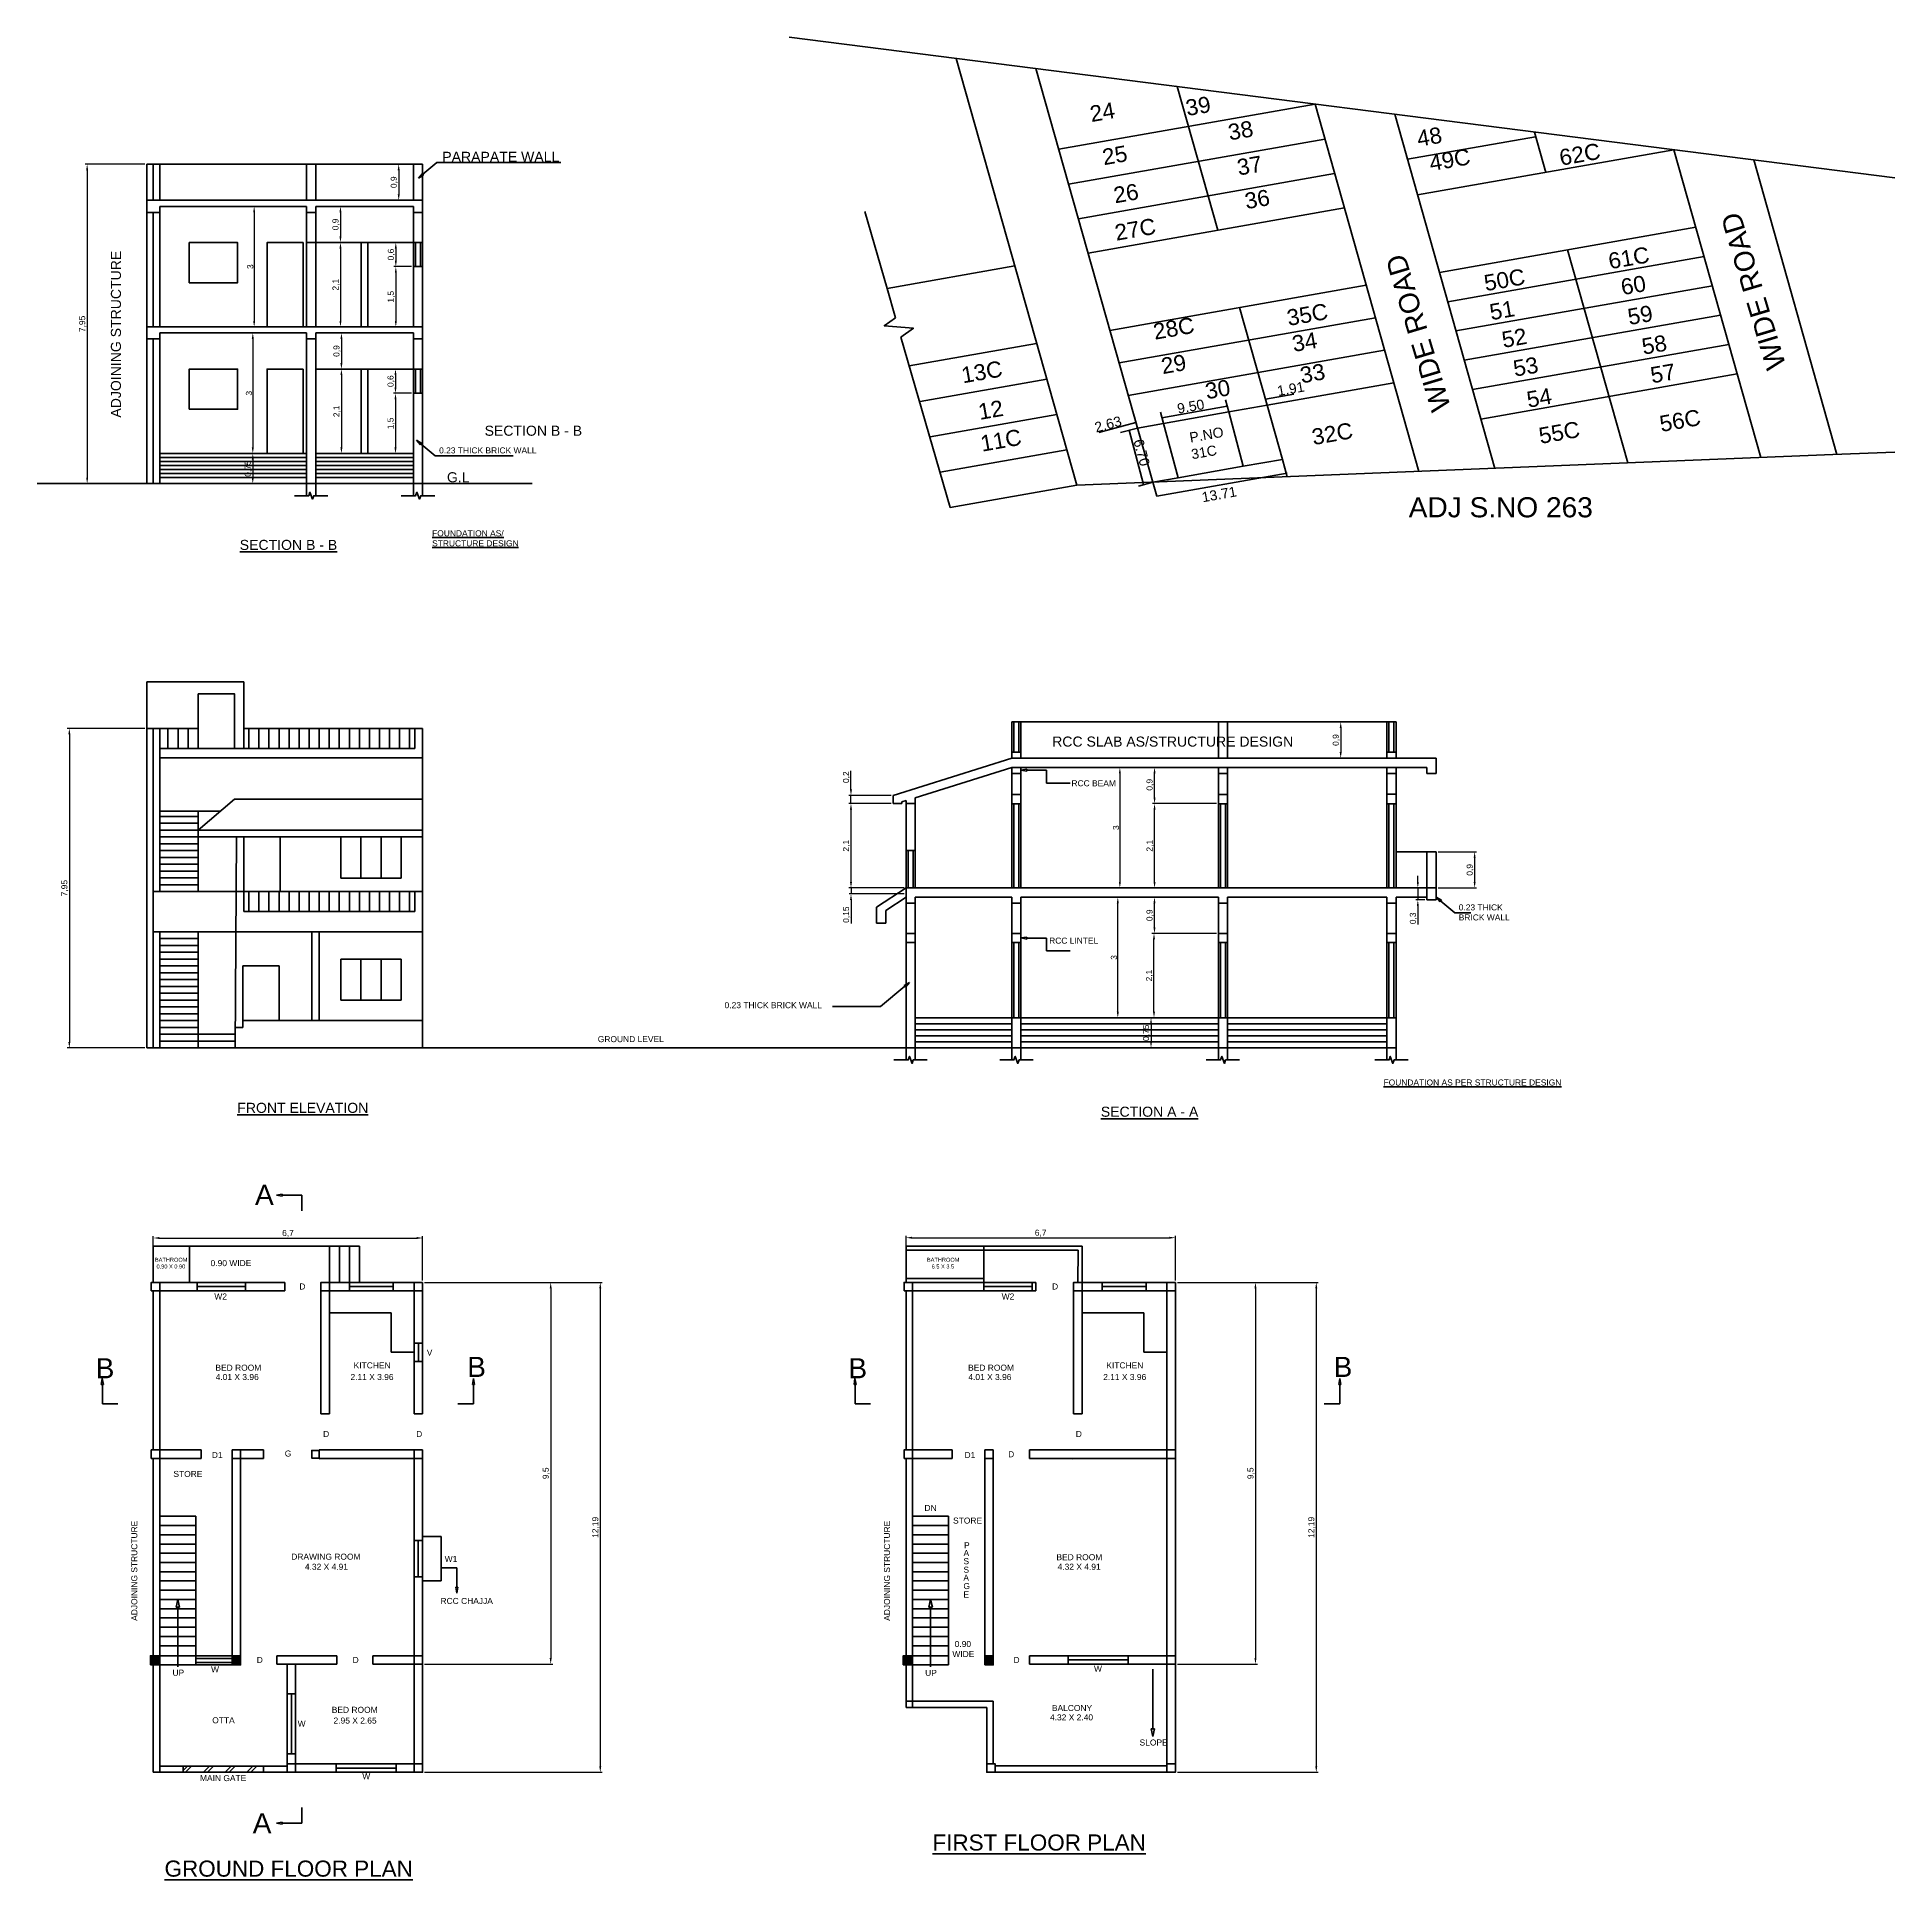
# Model space of a CAD drawing. Header units: metres. Extents: x 1078 to 2200, y 981 to 1979.
# Drawn here: x 1077.7 to 1123.92, y 981.43 to 1027.28 of the extents above; entities outside this region: 2.
import ezdxf

# ---------------------------------------------------------------- set-up
doc = ezdxf.new("R2010")
doc.units = ezdxf.units.M
doc.layers.add('wall', color=7, linetype='Continuous', lineweight=50, plot=False)
doc.styles.get("Standard").update_dxf_attribs({"font": 'arial.ttf'})
doc.dimstyles.new('ISO-25', dxfattribs={"dimtxt": 0.15, "dimasz": 0.15, "dimexe": 0.05, "dimexo": 0.05, "dimgap": 0.02, "dimtad": 1, "dimtxsty": 'Standard', "dimcen": 2.5, "dimadec": 0, "dimazin": 0, "dimtfac": 1, "dimtmove": 0, "dimatfit": 3, "dimfxl": 1, "dimarcsym": 0})
pattern_1 = [(0, (0, 0), (0, 6.985), [5.08, -1.905]), (90, (0, 0), (-6.985, 4e-16), [5.08, -1.905])]
pattern_2 = [(0, (2.8176, 3.0386), (0, 6.985), [5.08, -1.905]), (90, (2.8176, 3.0386), (-6.985, 4e-16), [5.08, -1.905])]
pattern_3 = [(0, (0.3264, -2.611), (0, 6.985), [5.08, -1.905]), (90, (0.3264, -2.611), (-6.985, 4e-16), [5.08, -1.905])]
pattern_4 = [(0, (0, -2.3705), (0, 6.985), [5.08, -1.905]), (90, (0, -2.3705), (-6.985, 4e-16), [5.08, -1.905])]

msp = doc.modelspace()

# ---------------------------------------------------------------- texts
at = {"layer": 'wall', "color": 7, "true_color": 0xffffff, "attachment_point": 1}
for s, width, insert, char_height, rotation in [('24', 5.12782, (1103.862, 1025.563), 0.4, 10), ('^I39', 5.12782, (1104.67, 1025.435), 0.4, 10), ('^I38', 5.12782, (1105.726, 1024.828), 0.4, 10), ('     48', 5.12782, (1111.234, 1024.814), 0.4, 10), ('25', 5.12782, (1104.171, 1024.489), 0.4, 10), ('^I62C', 5.12782, (1113.966, 1024.199), 0.4, 10), ('^I37', 5.12782, (1105.948, 1023.954), 0.4, 10), ('      49C', 5.12782, (1111.389, 1024.179), 0.4, 10), ('26', 5.12782, (1104.451, 1023.541), 0.4, 10), ('^I36', 5.12782, (1106.139, 1023.117), 0.4, 10), ('27C', 5.12782, (1104.482, 1022.61), 0.4, 10), ('         61C', 5.12782, (1115.385, 1021.658), 0.4, 10), ('^I50C', 5.12782, (1112.093, 1021.077), 0.4, 10), ('^I60', 5.12782, (1115.496, 1020.978), 0.4, 10), ('^I35C', 5.12782, (1107.188, 1020.212), 0.4, 10), ('^I51', 5.12782, (1112.231, 1020.354), 0.4, 10), ('^I59', 5.12782, (1115.666, 1020.235), 0.4, 10), ('^I28C', 5.12782, (1103.864, 1019.869), 0.4, 10), ('^I 52', 5.12782, (1112.382, 1019.639), 0.4, 10), ('^I34', 5.12782, (1107.319, 1019.565), 0.4, 10), ('^I58', 5.12782, (1116.017, 1019.497), 0.4, 10), ('^I13C', 5.12782, (1099.09, 1018.784), 0.4, 10), ('^I29', 5.12782, (1104.06, 1019.013), 0.4, 10), ('^I33', 5.12782, (1107.516, 1018.784), 0.4, 10), ('^I  53', 5.12782, (1112.513, 1018.897), 0.4, 10), ('^I57', 5.12782, (1116.232, 1018.784), 0.4, 10), ('^I30', 5.12782, (1105.156, 1018.387), 0.4, 10), ('1.91', 14.32316, (1108.535, 1018.598), 0.25, 10), ('12', 5.12782, (1101.086, 1018.152), 0.4, 10), ('9.50', 14.32316, (1106.045, 1018.159), 0.25, 10), ('^I 54', 5.12782, (1113.002, 1018.149), 0.4, 10), ('2.63', 14.32316, (1103.985, 1017.686), 0.25, 15), ('^I32C', 5.12782, (1107.808, 1017.247), 0.4, 10), ('^I55C', 5.12782, (1113.455, 1017.277), 0.4, 10), ('^I56C', 5.12782, (1116.46, 1017.574), 0.4, 10), ('^I11C', 5.12782, (1099.565, 1017.083), 0.4, 10), ('6.70', 14.32316, (1105.215, 1017.307), 0.25, 285), ('^IP.NO\\P          31C', 5.12782, (1105.367, 1017.266), 0.25, 10), ('13.71', 14.32316, (1106.658, 1015.955), 0.25, 10)]:
    msp.add_mtext_dynamic_manual_height_columns(s, width=width, gutter_width=12.5, heights=[0], dxfattribs=dict(at, insert=insert, char_height=char_height, rotation=rotation))
at = {"layer": 'wall', "attachment_point": 1}
for s, width, heights, insert, char_height in [('PARAPATE WALL', 29.19798, [0], (1087.783, 1024.431), 0.25), ('SECTION B - B', 29.19798, [0], (1088.836, 1017.615), 0.25), ('0.23 THICK BRICK WALL', 23.64481, [0], (1087.704, 1017.075), 0.15), ('G.L', 29.19798, [0], (1087.899, 1016.457), 0.25), ('{\\LFOUNDATION AS/\\PSTRUCTURE DESIGN}', 29.19798, [0], (1087.529, 1015.013), 0.15), ('{\\LSECTION B - B}', 29.19798, [0], (1082.744, 1014.774), 0.25), ('RCC SLAB AS/STRUCTURE DESIGN', 15.21901, [0], (1102.956, 1009.88), 0.25), ('RCC BEAM', 22.13046, [0], (1103.435, 1008.793), 0.15), ('0.23 THICK\\PBRICK WALL', 23.64481, [0], (1113.069, 1005.704), 0.15), ('RCC LINTEL', 22.13046, [0], (1102.88, 1004.877), 0.15), ('0.23 THICK BRICK WALL', 23.64481, [0], (1094.806, 1003.271), 0.15), ('GROUND LEVEL', 23.64481, [0], (1091.652, 1002.426), 0.15), ('{\\LFOUNDATION AS PER STRUCTURE DESIGN}', 29.19798, [0], (1111.198, 1001.347), 0.15), ('{\\LFRONT ELEVATION}', 29.19798, [0], (1082.683, 1000.766), 0.25), ('{\\LSECTION A - A}', 29.19798, [0], (1104.165, 1000.67), 0.25), ('A', 1.54372, [0], (1083.124, 998.727), 0.5), ('0.90 WIDE', 1.54372, [0.155], (1082.019, 996.852), 0.15), ('W2', 1.54372, [0], (1082.112, 996.022), 0.15), ('D', 1.54372, [0], (1084.228, 996.271), 0.15), ('W2', 1.54372, [0], (1101.699, 996.022), 0.15), ('D', 1.54372, [0], (1102.953, 996.271), 0.15), ('V', 1.54372, [0], (1087.397, 994.627), 0.15), ('B', 1.54372, [0], (1079.16, 994.411), 0.5), ('BED ROOM', 1.54372, [0], (1082.139, 994.25), 0.15), ('KITCHEN', 1.54372, [0], (1085.578, 994.308), 0.15), ('B', 1.54372, [0], (1088.403, 994.445), 0.5), ('B', 1.54372, [0], (1097.885, 994.411), 0.5), ('BED ROOM', 1.54372, [0], (1100.864, 994.25), 0.15), ('KITCHEN', 1.54372, [0], (1104.303, 994.308), 0.15), ('B', 1.54372, [0], (1109.956, 994.445), 0.5), ('4.01 X 3.96', 1.54372, [0], (1082.145, 994.018), 0.15), ('2.11 X 3.96', 1.54372, [0], (1085.499, 994.018), 0.15), ('4.01 X 3.96', 1.54372, [0], (1100.87, 994.018), 0.15), ('2.11 X 3.96', 1.54372, [0], (1104.224, 994.018), 0.15), ('D', 1.54372, [0], (1084.818, 992.602), 0.15), ('D', 1.54372, [0], (1087.133, 992.599), 0.15), ('D', 1.54372, [0], (1103.543, 992.602), 0.15), ('D1', 1.54372, [0], (1082.05, 992.077), 0.15), ('G', 1.54372, [0], (1083.865, 992.115), 0.15), ('D1', 1.54372, [0], (1100.775, 992.077), 0.15), ('D', 1.54372, [0], (1101.86, 992.097), 0.15), ('STORE', 1.54372, [0], (1081.094, 991.607), 0.15), ('DN', 1.54372, [0], (1099.777, 990.762), 0.15), ('STORE', 1.54372, [0], (1100.49, 990.446), 0.15), ('DRAWING ROOM', 1.91089, [0], (1084.026, 989.548), 0.15), ('W1', 1.54372, [0], (1087.843, 989.493), 0.15), ('A', 1.54372, [0], (1100.75, 989.638), 0.15), ('P', 1.54372, [0], (1100.763, 989.832), 0.15), ('BED ROOM', 1.91089, [0], (1103.061, 989.535), 0.15), ('4.32 X 4.91', 1.54372, [0], (1084.365, 989.297), 0.15), ('A', 1.54372, [0.212], (1100.746, 989.023), 0.15), ('S', 1.54372, [0], (1100.748, 989.224), 0.15), ('S', 1.54372, [0], (1100.748, 989.436), 0.15), ('4.32 X 4.91', 1.54372, [0], (1103.09, 989.297), 0.15), ('G', 1.54372, [0], (1100.748, 988.816), 0.15), ('E', 1.54372, [0.731], (1100.748, 988.607), 0.15), ('RCC CHAJJA', 1.54372, [0], (1087.738, 988.447), 0.15), (' 0.90\\PWIDE', 1.54372, [0], (1100.472, 987.375), 0.15), ('W', 1.54372, [0], (1082.031, 986.744), 0.15), ('D', 1.54372, [0], (1083.167, 986.979), 0.15), ('D', 1.54372, [0], (1085.553, 986.977), 0.15), ('D', 1.54372, [0], (1101.993, 986.979), 0.15), ('W', 1.54372, [0], (1103.996, 986.758), 0.15), ('UP', 1.54372, [0], (1081.071, 986.66), 0.15), ('UP', 1.54372, [0], (1099.795, 986.657), 0.15), ('BALCONY', 1.54372, [0], (1102.948, 985.782), 0.15), ('OTTA', 1.54372, [0], (1082.06, 985.478), 0.15), ('W', 1.54372, [0], (1084.185, 985.393), 0.15), ('BED ROOM', 1.54372, [0], (1085.034, 985.737), 0.15), ('2.95 X 2.65', 1.54372, [0], (1085.078, 985.47), 0.15), ('4.32 X 2.40', 1.54372, [0], (1102.901, 985.549), 0.15), ('SLOPE', 1.54372, [0], (1105.13, 984.924), 0.15), ('MAIN GATE', 1.54372, [0], (1081.755, 984.038), 0.15), ('W', 1.54372, [0], (1085.793, 984.086), 0.15), ('A', 1.54372, [0], (1083.067, 983.09), 0.5), ('{\\LFIRST FLOOR PLAN}', 8.8216, [0], (1099.977, 982.561), 0.4), ('{\\LGROUND FLOOR PLAN}', 8.8216, [0], (1080.873, 981.911), 0.4)]:
    msp.add_mtext_dynamic_manual_height_columns(s, width=width, gutter_width=12.5, heights=heights, dxfattribs=dict(at, insert=insert, char_height=char_height))
for s, width, insert, char_height, rotation in [('WIDE ROAD', 20.10011, (1120.739, 1018.959), 0.5, 106.6928), ('ADJOINING STRUCTURE', 29.19798, (1079.539, 1017.816), 0.25, 90), ('WIDE ROAD', 20.10011, (1112.4, 1017.917), 0.5, 106.6928), ('BATHROOM\\P 0.90 X 0.90', 1.54372, (1080.635, 996.91), 0.1, 0.08), ('BATHROOM\\P   6.5 X 3.5', 1.54372, (1099.84, 996.91), 0.1, 0.08), ('ADJOINING STRUCTURE', 3.41457, (1080.046, 987.876), 0.15, 90), ('ADJOINING STRUCTURE', 3.41457, (1098.771, 987.876), 0.15, 90)]:
    msp.add_mtext_dynamic_manual_height_columns(s, width=width, gutter_width=12.5, heights=[0], dxfattribs=dict(at, insert=insert, char_height=char_height, rotation=rotation))
at = {"layer": 'wall', "color": 7, "true_color": 0xffffff, "insert": (1111.825, 1015.835), "char_height": 0.5, "attachment_point": 1}
msp.add_mtext_dynamic_manual_height_columns('ADJ S.NO 263', width=23.64973, gutter_width=12.5, heights=[0], dxfattribs=at)

# ---------------------------------------------------------------- blocks, each defined once
blk = doc.blocks.new('*D1')
at = {"layer": 'Defpoints', "color": 0, "transparency": 16777216}
for p in [(1087.294, 996.298), (1087.294, 986.798), (1090.48, 986.798)]:
    blk.add_point(p, dxfattribs=at)
at = {"layer": 'wall', "color": 0, "lineweight": -2, "transparency": 16777216}
for p, q in [((1087.344, 996.298), (1090.53, 996.298)), ((1090.48, 996.148), (1090.48, 986.948)), ((1087.344, 986.798), (1090.53, 986.798))]:
    blk.add_line(p, q, dxfattribs=at)
at = {"layer": 'wall', "color": 0, "transparency": 16777216}
for points in [[(1090.455, 996.148), (1090.505, 996.148), (1090.48, 996.298)], [(1090.455, 986.948), (1090.505, 986.948), (1090.48, 986.798)]]:
    blk.add_solid(points, dxfattribs=at)
at = {"layer": 'wall', "color": 0, "transparency": 16777216, "insert": (1090.369, 991.548), "char_height": 0.15, "attachment_point": 5, "rotation": 90}
blk.add_mtext('9,5', dxfattribs=at)
blk = doc.blocks.new('*D2')
at = {"layer": 'Defpoints', "color": 0, "transparency": 16777216}
for p in [(1087.294, 996.298), (1087.294, 984.108), (1091.713, 984.108)]:
    blk.add_point(p, dxfattribs=at)
at = {"layer": 'wall', "color": 0, "lineweight": -2, "transparency": 16777216}
for p, q in [((1087.344, 996.298), (1091.763, 996.298)), ((1091.713, 996.148), (1091.713, 984.258)), ((1087.344, 984.108), (1091.763, 984.108))]:
    blk.add_line(p, q, dxfattribs=at)
at = {"layer": 'wall', "color": 0, "transparency": 16777216}
for points in [[(1091.688, 996.148), (1091.738, 996.148), (1091.713, 996.298)], [(1091.688, 984.258), (1091.738, 984.258), (1091.713, 984.108)]]:
    blk.add_solid(points, dxfattribs=at)
at = {"layer": 'wall', "color": 0, "transparency": 16777216, "insert": (1091.603, 990.203), "char_height": 0.15, "attachment_point": 5, "rotation": 90}
blk.add_mtext('12,19', dxfattribs=at)
blk = doc.blocks.new('*D3')
at = {"layer": 'Defpoints', "color": 0, "transparency": 16777216}
for p in [(1106.019, 996.298), (1106.019, 984.108), (1109.525, 984.108)]:
    blk.add_point(p, dxfattribs=at)
at = {"layer": 'wall', "color": 0, "lineweight": -2, "transparency": 16777216}
for p, q in [((1106.069, 996.298), (1109.575, 996.298)), ((1109.525, 996.148), (1109.525, 984.258)), ((1106.069, 984.108), (1109.575, 984.108))]:
    blk.add_line(p, q, dxfattribs=at)
at = {"layer": 'wall', "color": 0, "transparency": 16777216}
for points in [[(1109.5, 996.148), (1109.55, 996.148), (1109.525, 996.298)], [(1109.5, 984.258), (1109.55, 984.258), (1109.525, 984.108)]]:
    blk.add_solid(points, dxfattribs=at)
at = {"layer": 'wall', "color": 0, "transparency": 16777216, "insert": (1109.415, 990.203), "char_height": 0.15, "attachment_point": 5, "rotation": 90}
blk.add_mtext('12,19', dxfattribs=at)
blk = doc.blocks.new('*D4')
at = {"layer": 'Defpoints', "color": 0, "transparency": 16777216}
for p in [(1106.019, 996.298), (1106.019, 986.798), (1108.012, 986.798)]:
    blk.add_point(p, dxfattribs=at)
at = {"layer": 'wall', "color": 0, "lineweight": -2, "transparency": 16777216}
for p, q in [((1106.069, 996.298), (1108.062, 996.298)), ((1108.012, 996.148), (1108.012, 986.948)), ((1106.069, 986.798), (1108.062, 986.798))]:
    blk.add_line(p, q, dxfattribs=at)
at = {"layer": 'wall', "color": 0, "transparency": 16777216}
for points in [[(1107.987, 996.148), (1108.037, 996.148), (1108.012, 996.298)], [(1107.987, 986.948), (1108.037, 986.948), (1108.012, 986.798)]]:
    blk.add_solid(points, dxfattribs=at)
at = {"layer": 'wall', "color": 0, "transparency": 16777216, "insert": (1107.902, 991.548), "char_height": 0.15, "attachment_point": 5, "rotation": 90}
blk.add_mtext('9,5', dxfattribs=at)
blk = doc.blocks.new('*D5')
at = {"layer": 'Defpoints', "color": 0, "transparency": 16777216}
for p in [(1087.294, 997.402), (1080.594, 996.298), (1087.294, 996.298)]:
    blk.add_point(p, dxfattribs=at)
at = {"layer": 'wall', "color": 0, "lineweight": -2, "transparency": 16777216}
for p, q in [((1080.594, 996.348), (1080.594, 997.452)), ((1080.744, 997.402), (1087.144, 997.402)), ((1087.294, 996.348), (1087.294, 997.452))]:
    blk.add_line(p, q, dxfattribs=at)
at = {"layer": 'wall', "color": 0, "transparency": 16777216}
for points in [[(1080.744, 997.427), (1080.744, 997.377), (1080.594, 997.402)], [(1087.144, 997.427), (1087.144, 997.377), (1087.294, 997.402)]]:
    blk.add_solid(points, dxfattribs=at)
at = {"layer": 'wall', "color": 0, "transparency": 16777216, "insert": (1083.944, 997.512), "char_height": 0.15, "attachment_point": 5}
blk.add_mtext('6,7', dxfattribs=at)
blk = doc.blocks.new('*D6')
at = {"layer": 'Defpoints', "color": 0, "transparency": 16777216}
for p in [(1106.019, 997.41), (1099.319, 996.298), (1106.019, 996.298)]:
    blk.add_point(p, dxfattribs=at)
at = {"layer": 'wall', "color": 0, "lineweight": -2, "transparency": 16777216}
for p, q in [((1099.319, 996.348), (1099.319, 997.46)), ((1099.469, 997.41), (1105.869, 997.41)), ((1106.019, 996.348), (1106.019, 997.46))]:
    blk.add_line(p, q, dxfattribs=at)
at = {"layer": 'wall', "color": 0, "transparency": 16777216}
for points in [[(1099.469, 997.435), (1099.469, 997.385), (1099.319, 997.41)], [(1105.869, 997.435), (1105.869, 997.385), (1106.019, 997.41)]]:
    blk.add_solid(points, dxfattribs=at)
at = {"layer": 'wall', "color": 0, "transparency": 16777216, "insert": (1102.669, 997.52), "char_height": 0.15, "attachment_point": 5}
blk.add_mtext('6,7', dxfattribs=at)
blk = doc.blocks.new('*D7')
at = {"layer": 'Defpoints', "color": 0, "transparency": 16777216}
for p in [(1105.488, 1004.983), (1107.089, 1004.983), (1107.089, 1002.883)]:
    blk.add_point(p, dxfattribs=at)
at = {"layer": 'wall', "color": 0, "lineweight": -2, "transparency": 16777216}
for p, q in [((1107.039, 1004.983), (1105.438, 1004.983)), ((1105.488, 1003.033), (1105.488, 1004.833)), ((1107.039, 1002.883), (1105.438, 1002.883))]:
    blk.add_line(p, q, dxfattribs=at)
at = {"layer": 'wall', "color": 0, "transparency": 16777216}
for points in [[(1105.463, 1004.833), (1105.513, 1004.833), (1105.488, 1004.983)], [(1105.463, 1003.033), (1105.513, 1003.033), (1105.488, 1002.883)]]:
    blk.add_solid(points, dxfattribs=at)
at = {"layer": 'wall', "color": 0, "transparency": 16777216, "insert": (1105.378, 1003.933), "char_height": 0.15, "attachment_point": 5, "rotation": 90}
blk.add_mtext('2,1', dxfattribs=at)
blk = doc.blocks.new('*D8')
at = {"layer": 'Defpoints', "color": 0, "transparency": 16777216}
for p in [(1105.5, 1005.883), (1107.089, 1005.883), (1107.089, 1004.983)]:
    blk.add_point(p, dxfattribs=at)
at = {"layer": 'wall', "color": 0, "lineweight": -2, "transparency": 16777216}
for p, q in [((1107.039, 1005.883), (1105.45, 1005.883)), ((1105.5, 1005.133), (1105.5, 1005.733)), ((1107.039, 1004.983), (1105.45, 1004.983))]:
    blk.add_line(p, q, dxfattribs=at)
at = {"layer": 'wall', "color": 0, "transparency": 16777216}
for points in [[(1105.475, 1005.733), (1105.525, 1005.733), (1105.5, 1005.883)], [(1105.475, 1005.133), (1105.525, 1005.133), (1105.5, 1004.983)]]:
    blk.add_solid(points, dxfattribs=at)
at = {"layer": 'wall', "color": 0, "transparency": 16777216, "insert": (1105.39, 1005.433), "char_height": 0.15, "attachment_point": 5, "rotation": 90}
blk.add_mtext('0,9', dxfattribs=at)
blk = doc.blocks.new('*D9')
at = {"layer": 'Defpoints', "color": 0, "transparency": 16777216}
for p in [(1104.588, 1005.883), (1107.089, 1005.883), (1107.089, 1002.883)]:
    blk.add_point(p, dxfattribs=at)
at = {"layer": 'wall', "color": 0, "lineweight": -2, "transparency": 16777216}
for p, q in [((1107.039, 1005.883), (1104.538, 1005.883)), ((1104.588, 1003.033), (1104.588, 1005.733)), ((1107.039, 1002.883), (1104.538, 1002.883))]:
    blk.add_line(p, q, dxfattribs=at)
at = {"layer": 'wall', "color": 0, "transparency": 16777216}
for points in [[(1104.563, 1005.733), (1104.613, 1005.733), (1104.588, 1005.883)], [(1104.563, 1003.033), (1104.613, 1003.033), (1104.588, 1002.883)]]:
    blk.add_solid(points, dxfattribs=at)
at = {"layer": 'wall', "color": 0, "transparency": 16777216, "insert": (1104.491, 1004.383), "char_height": 0.15, "attachment_point": 5, "rotation": 90}
blk.add_mtext('3', dxfattribs=at)
blk = doc.blocks.new('*D10')
at = {"layer": 'Defpoints', "color": 0, "transparency": 16777216}
for p in [(1107.089, 1002.883), (1105.414, 1002.133), (1107.089, 1002.133)]:
    blk.add_point(p, dxfattribs=at)
at = {"layer": 'wall', "color": 0, "lineweight": -2, "transparency": 16777216}
for p, q in [((1107.039, 1002.883), (1105.364, 1002.883)), ((1105.414, 1002.733), (1105.414, 1002.283)), ((1107.039, 1002.133), (1105.364, 1002.133))]:
    blk.add_line(p, q, dxfattribs=at)
at = {"layer": 'wall', "color": 0, "transparency": 16777216}
for points in [[(1105.389, 1002.733), (1105.439, 1002.733), (1105.414, 1002.883)], [(1105.389, 1002.283), (1105.439, 1002.283), (1105.414, 1002.133)]]:
    blk.add_solid(points, dxfattribs=at)
at = {"layer": 'wall', "color": 0, "transparency": 16777216, "insert": (1105.304, 1002.508), "char_height": 0.15, "attachment_point": 5, "rotation": 90}
blk.add_mtext('0,75', dxfattribs=at)
blk = doc.blocks.new('*D11')
at = {"layer": 'Defpoints', "color": 0, "transparency": 16777216}
for p in [(1105.502, 1009.113), (1107.089, 1009.113), (1107.089, 1008.213)]:
    blk.add_point(p, dxfattribs=at)
at = {"layer": 'wall', "color": 0, "lineweight": -2, "transparency": 16777216}
for p, q in [((1107.039, 1009.113), (1105.452, 1009.113)), ((1105.502, 1008.363), (1105.502, 1008.963)), ((1107.039, 1008.213), (1105.452, 1008.213))]:
    blk.add_line(p, q, dxfattribs=at)
at = {"layer": 'wall', "color": 0, "transparency": 16777216}
for points in [[(1105.477, 1008.963), (1105.527, 1008.963), (1105.502, 1009.113)], [(1105.477, 1008.363), (1105.527, 1008.363), (1105.502, 1008.213)]]:
    blk.add_solid(points, dxfattribs=at)
at = {"layer": 'wall', "color": 0, "transparency": 16777216, "insert": (1105.391, 1008.68), "char_height": 0.15, "attachment_point": 5, "rotation": 90}
blk.add_mtext('0,9', dxfattribs=at)
blk = doc.blocks.new('*D12')
at = {"layer": 'Defpoints', "color": 0, "transparency": 16777216}
for p in [(1111.509, 1010.243), (1110.133, 1009.343), (1111.509, 1009.343)]:
    blk.add_point(p, dxfattribs=at)
at = {"layer": 'wall', "color": 0, "lineweight": -2, "transparency": 16777216}
for p, q in [((1111.459, 1010.243), (1110.083, 1010.243)), ((1110.133, 1010.093), (1110.133, 1009.493)), ((1111.459, 1009.343), (1110.083, 1009.343))]:
    blk.add_line(p, q, dxfattribs=at)
at = {"layer": 'wall', "color": 0, "transparency": 16777216}
for points in [[(1110.108, 1010.093), (1110.158, 1010.093), (1110.133, 1010.243)], [(1110.108, 1009.493), (1110.158, 1009.493), (1110.133, 1009.343)]]:
    blk.add_solid(points, dxfattribs=at)
at = {"layer": 'wall', "color": 0, "transparency": 16777216, "insert": (1110.023, 1009.793), "char_height": 0.15, "attachment_point": 5, "rotation": 90}
blk.add_mtext('0,9', dxfattribs=at)
blk = doc.blocks.new('*D13')
at = {"layer": 'Defpoints', "color": 0, "transparency": 16777216}
for p in [(1105.502, 1008.213), (1107.089, 1008.213), (1107.089, 1006.113)]:
    blk.add_point(p, dxfattribs=at)
at = {"layer": 'wall', "color": 0, "lineweight": -2, "transparency": 16777216}
for p, q in [((1107.039, 1008.213), (1105.452, 1008.213)), ((1105.502, 1006.263), (1105.502, 1008.063)), ((1107.039, 1006.113), (1105.452, 1006.113))]:
    blk.add_line(p, q, dxfattribs=at)
at = {"layer": 'wall', "color": 0, "transparency": 16777216}
for points in [[(1105.477, 1008.063), (1105.527, 1008.063), (1105.502, 1008.213)], [(1105.477, 1006.263), (1105.527, 1006.263), (1105.502, 1006.113)]]:
    blk.add_solid(points, dxfattribs=at)
at = {"layer": 'wall', "color": 0, "transparency": 16777216, "insert": (1105.391, 1007.163), "char_height": 0.15, "attachment_point": 5, "rotation": 90}
blk.add_mtext('2,1', dxfattribs=at)
blk = doc.blocks.new('*D14')
at = {"layer": 'Defpoints', "color": 0, "transparency": 16777216}
for p in [(1107.089, 1009.113), (1104.639, 1006.113), (1107.089, 1006.113)]:
    blk.add_point(p, dxfattribs=at)
at = {"layer": 'wall', "color": 0, "lineweight": -2, "transparency": 16777216}
for p, q in [((1107.039, 1009.113), (1104.589, 1009.113)), ((1104.639, 1008.963), (1104.639, 1006.263)), ((1107.039, 1006.113), (1104.589, 1006.113))]:
    blk.add_line(p, q, dxfattribs=at)
at = {"layer": 'wall', "color": 0, "transparency": 16777216}
for points in [[(1104.614, 1008.963), (1104.664, 1008.963), (1104.639, 1009.113)], [(1104.614, 1006.263), (1104.664, 1006.263), (1104.639, 1006.113)]]:
    blk.add_solid(points, dxfattribs=at)
at = {"layer": 'wall', "color": 0, "transparency": 16777216, "insert": (1104.543, 1007.613), "char_height": 0.15, "attachment_point": 5, "rotation": 90}
blk.add_mtext('3', dxfattribs=at)
blk = doc.blocks.new('*D15')
at = {"layer": 'Defpoints', "color": 0, "transparency": 16777216}
for p in [(1099.319, 1006.113), (1097.951, 1005.963), (1099.319, 1005.963)]:
    blk.add_point(p, dxfattribs=at)
at = {"layer": 'wall', "color": 0, "lineweight": -2, "transparency": 16777216}
for p, q in [((1099.269, 1006.113), (1097.901, 1006.113)), ((1097.951, 1006.263), (1097.951, 1006.413)), ((1097.951, 1006.113), (1097.951, 1005.963)), ((1099.269, 1005.963), (1097.901, 1005.963)), ((1097.951, 1005.813), (1097.951, 1005.232))]:
    blk.add_line(p, q, dxfattribs=at)
at = {"layer": 'wall', "color": 0, "transparency": 16777216}
for points in [[(1097.926, 1006.263), (1097.976, 1006.263), (1097.951, 1006.113)], [(1097.926, 1005.813), (1097.976, 1005.813), (1097.951, 1005.963)]]:
    blk.add_solid(points, dxfattribs=at)
at = {"layer": 'wall', "color": 0, "transparency": 16777216, "insert": (1097.841, 1005.448), "char_height": 0.15, "attachment_point": 5, "rotation": 90}
blk.add_mtext('0,15', dxfattribs=at)
blk = doc.blocks.new('*D17')
at = {"layer": 'Defpoints', "color": 0, "transparency": 16777216}
for p in [(1098.997, 1008.413), (1097.95, 1008.213), (1098.997, 1008.213)]:
    blk.add_point(p, dxfattribs=at)
at = {"layer": 'wall', "color": 0, "lineweight": -2, "transparency": 16777216}
for p, q in [((1097.95, 1008.563), (1097.95, 1009.025)), ((1098.947, 1008.413), (1097.9, 1008.413)), ((1097.95, 1008.213), (1097.95, 1008.413)), ((1098.947, 1008.213), (1097.9, 1008.213)), ((1097.95, 1008.063), (1097.95, 1007.913))]:
    blk.add_line(p, q, dxfattribs=at)
at = {"layer": 'wall', "color": 0, "transparency": 16777216}
for points in [[(1097.925, 1008.563), (1097.975, 1008.563), (1097.95, 1008.413)], [(1097.925, 1008.063), (1097.975, 1008.063), (1097.95, 1008.213)]]:
    blk.add_solid(points, dxfattribs=at)
at = {"layer": 'wall', "color": 0, "transparency": 16777216, "insert": (1097.84, 1008.869), "char_height": 0.15, "attachment_point": 5, "rotation": 90}
blk.add_mtext('0,2', dxfattribs=at)
blk = doc.blocks.new('*D18')
at = {"layer": 'Defpoints', "color": 0, "transparency": 16777216}
for p in [(1098.997, 1008.213), (1097.95, 1006.113), (1098.997, 1006.113)]:
    blk.add_point(p, dxfattribs=at)
at = {"layer": 'wall', "color": 0, "lineweight": -2, "transparency": 16777216}
for p, q in [((1098.947, 1008.213), (1097.9, 1008.213)), ((1097.95, 1008.063), (1097.95, 1006.263)), ((1098.947, 1006.113), (1097.9, 1006.113))]:
    blk.add_line(p, q, dxfattribs=at)
at = {"layer": 'wall', "color": 0, "transparency": 16777216}
for points in [[(1097.925, 1008.063), (1097.975, 1008.063), (1097.95, 1008.213)], [(1097.925, 1006.263), (1097.975, 1006.263), (1097.95, 1006.113)]]:
    blk.add_solid(points, dxfattribs=at)
at = {"layer": 'wall', "color": 0, "transparency": 16777216, "insert": (1097.84, 1007.163), "char_height": 0.15, "attachment_point": 5, "rotation": 90}
blk.add_mtext('2,1', dxfattribs=at)
blk = doc.blocks.new('*D19')
at = {"layer": 'Defpoints', "color": 0, "transparency": 16777216}
for p in [(1112.279, 1006.113), (1112.052, 1005.813), (1112.279, 1005.813)]:
    blk.add_point(p, dxfattribs=at)
at = {"layer": 'wall', "color": 0, "lineweight": -2, "transparency": 16777216}
for p, q in [((1112.229, 1006.113), (1112.002, 1006.113)), ((1112.052, 1006.263), (1112.052, 1006.413)), ((1112.052, 1006.113), (1112.052, 1005.813)), ((1112.229, 1005.813), (1112.002, 1005.813)), ((1112.052, 1005.663), (1112.052, 1005.2))]:
    blk.add_line(p, q, dxfattribs=at)
at = {"layer": 'wall', "color": 0, "transparency": 16777216}
for points in [[(1112.027, 1006.263), (1112.077, 1006.263), (1112.052, 1006.113)], [(1112.027, 1005.663), (1112.077, 1005.663), (1112.052, 1005.813)]]:
    blk.add_solid(points, dxfattribs=at)
at = {"layer": 'wall', "color": 0, "transparency": 16777216, "insert": (1111.942, 1005.357), "char_height": 0.15, "attachment_point": 5, "rotation": 90}
blk.add_mtext('0,3', dxfattribs=at)
blk = doc.blocks.new('*D20')
at = {"layer": 'Defpoints', "color": 0, "transparency": 16777216}
for p in [(1080.434, 1010.083), (1078.505, 1002.133), (1080.434, 1002.133)]:
    blk.add_point(p, dxfattribs=at)
at = {"layer": 'wall', "color": 0, "lineweight": -2, "transparency": 16777216}
for p, q in [((1080.384, 1010.083), (1078.455, 1010.083)), ((1078.505, 1009.933), (1078.505, 1002.283)), ((1080.384, 1002.133), (1078.455, 1002.133))]:
    blk.add_line(p, q, dxfattribs=at)
at = {"layer": 'wall', "color": 0, "transparency": 16777216}
for points in [[(1078.48, 1009.933), (1078.53, 1009.933), (1078.505, 1010.083)], [(1078.48, 1002.283), (1078.53, 1002.283), (1078.505, 1002.133)]]:
    blk.add_solid(points, dxfattribs=at)
at = {"layer": 'wall', "color": 0, "transparency": 16777216, "insert": (1078.395, 1006.108), "char_height": 0.15, "attachment_point": 5, "rotation": 90}
blk.add_mtext('7,95', dxfattribs=at)
blk = doc.blocks.new('*D21')
at = {"layer": 'Defpoints', "color": 0, "transparency": 16777216}
for p in [(1087.064, 1022.173), (1086.627, 1021.573), (1087.064, 1021.573)]:
    blk.add_point(p, dxfattribs=at)
at = {"layer": 'wall', "color": 0, "lineweight": -2, "transparency": 16777216}
for p, q in [((1087.014, 1022.173), (1086.577, 1022.173)), ((1086.627, 1022.023), (1086.627, 1021.723)), ((1087.014, 1021.573), (1086.577, 1021.573))]:
    blk.add_line(p, q, dxfattribs=at)
at = {"layer": 'wall', "color": 0, "transparency": 16777216}
for points in [[(1086.602, 1022.023), (1086.652, 1022.023), (1086.627, 1022.173)], [(1086.602, 1021.723), (1086.652, 1021.723), (1086.627, 1021.573)]]:
    blk.add_solid(points, dxfattribs=at)
at = {"layer": 'wall', "color": 0, "transparency": 16777216, "insert": (1086.516, 1021.873), "char_height": 0.15, "attachment_point": 5, "rotation": 90}
blk.add_mtext('0,6', dxfattribs=at)
blk = doc.blocks.new('*D22')
at = {"layer": 'Defpoints', "color": 0, "transparency": 16777216}
for p in [(1087.064, 1021.573), (1086.627, 1020.073), (1087.064, 1020.073)]:
    blk.add_point(p, dxfattribs=at)
at = {"layer": 'wall', "color": 0, "lineweight": -2, "transparency": 16777216}
for p, q in [((1087.014, 1021.573), (1086.577, 1021.573)), ((1086.627, 1021.423), (1086.627, 1020.223)), ((1087.014, 1020.073), (1086.577, 1020.073))]:
    blk.add_line(p, q, dxfattribs=at)
at = {"layer": 'wall', "color": 0, "transparency": 16777216}
for points in [[(1086.602, 1021.423), (1086.652, 1021.423), (1086.627, 1021.573)], [(1086.602, 1020.223), (1086.652, 1020.223), (1086.627, 1020.073)]]:
    blk.add_solid(points, dxfattribs=at)
at = {"layer": 'wall', "color": 0, "transparency": 16777216, "insert": (1086.516, 1020.823), "char_height": 0.15, "attachment_point": 5, "rotation": 90}
blk.add_mtext('1,5', dxfattribs=at)
blk = doc.blocks.new('*D23')
at = {"layer": 'Defpoints', "color": 0, "transparency": 16777216}
for p in [(1085.769, 1022.173), (1085.25, 1020.073), (1085.769, 1020.073)]:
    blk.add_point(p, dxfattribs=at)
at = {"layer": 'wall', "color": 0, "lineweight": -2, "transparency": 16777216}
for p, q in [((1085.719, 1022.173), (1085.2, 1022.173)), ((1085.25, 1022.023), (1085.25, 1020.223)), ((1085.719, 1020.073), (1085.2, 1020.073))]:
    blk.add_line(p, q, dxfattribs=at)
at = {"layer": 'wall', "color": 0, "transparency": 16777216}
for points in [[(1085.225, 1022.023), (1085.275, 1022.023), (1085.25, 1022.173)], [(1085.225, 1020.223), (1085.275, 1020.223), (1085.25, 1020.073)]]:
    blk.add_solid(points, dxfattribs=at)
at = {"layer": 'wall', "color": 0, "transparency": 16777216, "insert": (1085.14, 1021.123), "char_height": 0.15, "attachment_point": 5, "rotation": 90}
blk.add_mtext('2,1', dxfattribs=at)
blk = doc.blocks.new('*D24')
at = {"layer": 'Defpoints', "color": 0, "transparency": 16777216}
for p in [(1087.064, 1023.073), (1085.25, 1022.173), (1087.064, 1022.173)]:
    blk.add_point(p, dxfattribs=at)
at = {"layer": 'wall', "color": 0, "lineweight": -2, "transparency": 16777216}
for p, q in [((1087.014, 1023.073), (1085.2, 1023.073)), ((1085.25, 1022.923), (1085.25, 1022.323)), ((1087.014, 1022.173), (1085.2, 1022.173))]:
    blk.add_line(p, q, dxfattribs=at)
at = {"layer": 'wall', "color": 0, "transparency": 16777216}
for points in [[(1085.225, 1022.923), (1085.275, 1022.923), (1085.25, 1023.073)], [(1085.225, 1022.323), (1085.275, 1022.323), (1085.25, 1022.173)]]:
    blk.add_solid(points, dxfattribs=at)
at = {"layer": 'wall', "color": 0, "transparency": 16777216, "insert": (1085.14, 1022.623), "char_height": 0.15, "attachment_point": 5, "rotation": 90}
blk.add_mtext('0,9', dxfattribs=at)
blk = doc.blocks.new('*D25')
at = {"layer": 'Defpoints', "color": 0, "transparency": 16777216}
for p in [(1087.294, 1024.123), (1086.699, 1023.223), (1087.294, 1023.223)]:
    blk.add_point(p, dxfattribs=at)
at = {"layer": 'wall', "color": 0, "lineweight": -2, "transparency": 16777216}
for p, q in [((1087.244, 1024.123), (1086.649, 1024.123)), ((1086.699, 1023.973), (1086.699, 1023.373)), ((1087.244, 1023.223), (1086.649, 1023.223))]:
    blk.add_line(p, q, dxfattribs=at)
at = {"layer": 'wall', "color": 0, "transparency": 16777216}
for points in [[(1086.674, 1023.973), (1086.724, 1023.973), (1086.699, 1024.123)], [(1086.674, 1023.373), (1086.724, 1023.373), (1086.699, 1023.223)]]:
    blk.add_solid(points, dxfattribs=at)
at = {"layer": 'wall', "color": 0, "transparency": 16777216, "insert": (1086.589, 1023.673), "char_height": 0.15, "attachment_point": 5, "rotation": 90}
blk.add_mtext('0,9', dxfattribs=at)
blk = doc.blocks.new('*D26')
at = {"layer": 'Defpoints', "color": 0, "transparency": 16777216}
for p in [(1087.064, 1019.023), (1086.619, 1018.423), (1087.064, 1018.423)]:
    blk.add_point(p, dxfattribs=at)
at = {"layer": 'wall', "color": 0, "lineweight": -2, "transparency": 16777216}
for p, q in [((1087.014, 1019.023), (1086.569, 1019.023)), ((1086.619, 1018.873), (1086.619, 1018.573)), ((1087.014, 1018.423), (1086.569, 1018.423))]:
    blk.add_line(p, q, dxfattribs=at)
at = {"layer": 'wall', "color": 0, "transparency": 16777216}
for points in [[(1086.594, 1018.873), (1086.644, 1018.873), (1086.619, 1019.023)], [(1086.594, 1018.573), (1086.644, 1018.573), (1086.619, 1018.423)]]:
    blk.add_solid(points, dxfattribs=at)
at = {"layer": 'wall', "color": 0, "transparency": 16777216, "insert": (1086.509, 1018.723), "char_height": 0.15, "attachment_point": 5, "rotation": 90}
blk.add_mtext('0,6', dxfattribs=at)
blk = doc.blocks.new('*D27')
at = {"layer": 'Defpoints', "color": 0, "transparency": 16777216}
for p in [(1087.064, 1018.423), (1086.619, 1016.923), (1087.064, 1016.923)]:
    blk.add_point(p, dxfattribs=at)
at = {"layer": 'wall', "color": 0, "lineweight": -2, "transparency": 16777216}
for p, q in [((1087.014, 1018.423), (1086.569, 1018.423)), ((1086.619, 1018.273), (1086.619, 1017.073)), ((1087.014, 1016.923), (1086.569, 1016.923))]:
    blk.add_line(p, q, dxfattribs=at)
at = {"layer": 'wall', "color": 0, "transparency": 16777216}
for points in [[(1086.594, 1018.273), (1086.644, 1018.273), (1086.619, 1018.423)], [(1086.594, 1017.073), (1086.644, 1017.073), (1086.619, 1016.923)]]:
    blk.add_solid(points, dxfattribs=at)
at = {"layer": 'wall', "color": 0, "transparency": 16777216, "insert": (1086.509, 1017.673), "char_height": 0.15, "attachment_point": 5, "rotation": 90}
blk.add_mtext('1,5', dxfattribs=at)
blk = doc.blocks.new('*D28')
at = {"layer": 'Defpoints', "color": 0, "transparency": 16777216}
for p in [(1085.769, 1019.023), (1085.274, 1016.923), (1085.769, 1016.923)]:
    blk.add_point(p, dxfattribs=at)
at = {"layer": 'wall', "color": 0, "lineweight": -2, "transparency": 16777216}
for p, q in [((1085.719, 1019.023), (1085.224, 1019.023)), ((1085.274, 1018.873), (1085.274, 1017.073)), ((1085.719, 1016.923), (1085.224, 1016.923))]:
    blk.add_line(p, q, dxfattribs=at)
at = {"layer": 'wall', "color": 0, "transparency": 16777216}
for points in [[(1085.249, 1018.873), (1085.299, 1018.873), (1085.274, 1019.023)], [(1085.249, 1017.073), (1085.299, 1017.073), (1085.274, 1016.923)]]:
    blk.add_solid(points, dxfattribs=at)
at = {"layer": 'wall', "color": 0, "transparency": 16777216, "insert": (1085.164, 1017.973), "char_height": 0.15, "attachment_point": 5, "rotation": 90}
blk.add_mtext('2,1', dxfattribs=at)
blk = doc.blocks.new('*D29')
at = {"layer": 'Defpoints', "color": 0, "transparency": 16777216}
for p in [(1087.064, 1019.923), (1085.274, 1019.023), (1087.064, 1019.023)]:
    blk.add_point(p, dxfattribs=at)
at = {"layer": 'wall', "color": 0, "lineweight": -2, "transparency": 16777216}
for p, q in [((1087.014, 1019.923), (1085.224, 1019.923)), ((1085.274, 1019.773), (1085.274, 1019.173)), ((1087.014, 1019.023), (1085.224, 1019.023))]:
    blk.add_line(p, q, dxfattribs=at)
at = {"layer": 'wall', "color": 0, "transparency": 16777216}
for points in [[(1085.249, 1019.773), (1085.299, 1019.773), (1085.274, 1019.923)], [(1085.249, 1019.173), (1085.299, 1019.173), (1085.274, 1019.023)]]:
    blk.add_solid(points, dxfattribs=at)
at = {"layer": 'wall', "color": 0, "transparency": 16777216, "insert": (1085.164, 1019.473), "char_height": 0.15, "attachment_point": 5, "rotation": 90}
blk.add_mtext('0,9', dxfattribs=at)
blk = doc.blocks.new('*D30')
at = {"layer": 'Defpoints', "color": 0, "transparency": 16777216}
for p in [(1084.404, 1023.073), (1083.103, 1020.073), (1084.404, 1020.073)]:
    blk.add_point(p, dxfattribs=at)
at = {"layer": 'wall', "color": 0, "lineweight": -2, "transparency": 16777216}
for p, q in [((1084.354, 1023.073), (1083.053, 1023.073)), ((1083.103, 1022.923), (1083.103, 1020.223)), ((1084.354, 1020.073), (1083.053, 1020.073))]:
    blk.add_line(p, q, dxfattribs=at)
at = {"layer": 'wall', "color": 0, "transparency": 16777216}
for points in [[(1083.078, 1022.923), (1083.128, 1022.923), (1083.103, 1023.073)], [(1083.078, 1020.223), (1083.128, 1020.223), (1083.103, 1020.073)]]:
    blk.add_solid(points, dxfattribs=at)
at = {"layer": 'wall', "color": 0, "transparency": 16777216, "insert": (1083.006, 1021.573), "char_height": 0.15, "attachment_point": 5, "rotation": 90}
blk.add_mtext('3', dxfattribs=at)
blk = doc.blocks.new('*D31')
at = {"layer": 'Defpoints', "color": 0, "transparency": 16777216}
for p in [(1084.404, 1019.923), (1083.069, 1016.923), (1084.404, 1016.923)]:
    blk.add_point(p, dxfattribs=at)
at = {"layer": 'wall', "color": 0, "lineweight": -2, "transparency": 16777216}
for p, q in [((1084.354, 1019.923), (1083.019, 1019.923)), ((1083.069, 1019.773), (1083.069, 1017.073)), ((1084.354, 1016.923), (1083.019, 1016.923))]:
    blk.add_line(p, q, dxfattribs=at)
at = {"layer": 'wall', "color": 0, "transparency": 16777216}
for points in [[(1083.044, 1019.773), (1083.094, 1019.773), (1083.069, 1019.923)], [(1083.044, 1017.073), (1083.094, 1017.073), (1083.069, 1016.923)]]:
    blk.add_solid(points, dxfattribs=at)
at = {"layer": 'wall', "color": 0, "transparency": 16777216, "insert": (1082.973, 1018.423), "char_height": 0.15, "attachment_point": 5, "rotation": 90}
blk.add_mtext('3', dxfattribs=at)
blk = doc.blocks.new('*D32')
at = {"layer": 'Defpoints', "color": 0, "transparency": 16777216}
for p in [(1083.069, 1016.923), (1083.069, 1016.173), (1083.069, 1016.173)]:
    blk.add_point(p, dxfattribs=at)
at = {"layer": 'wall', "color": 0, "lineweight": -2, "transparency": 16777216}
blk.add_line((1083.069, 1016.773), (1083.069, 1016.323), dxfattribs=at)
at = {"layer": 'wall', "color": 0, "transparency": 16777216}
for points in [[(1083.044, 1016.773), (1083.094, 1016.773), (1083.069, 1016.923)], [(1083.044, 1016.323), (1083.094, 1016.323), (1083.069, 1016.173)]]:
    blk.add_solid(points, dxfattribs=at)
at = {"layer": 'wall', "color": 0, "transparency": 16777216, "insert": (1082.959, 1016.548), "char_height": 0.15, "attachment_point": 5, "rotation": 90}
blk.add_mtext('0,75', dxfattribs=at)
blk = doc.blocks.new('*D33')
at = {"layer": 'Defpoints', "color": 0, "transparency": 16777216}
for p in [(1112.509, 1007.013), (1112.509, 1006.113), (1113.465, 1006.113)]:
    blk.add_point(p, dxfattribs=at)
at = {"layer": 'wall', "color": 0, "lineweight": -2, "transparency": 16777216}
for p, q in [((1112.559, 1007.013), (1113.515, 1007.013)), ((1113.465, 1006.863), (1113.465, 1006.263)), ((1112.559, 1006.113), (1113.515, 1006.113))]:
    blk.add_line(p, q, dxfattribs=at)
at = {"layer": 'wall', "color": 0, "transparency": 16777216}
for points in [[(1113.44, 1006.863), (1113.49, 1006.863), (1113.465, 1007.013)], [(1113.44, 1006.263), (1113.49, 1006.263), (1113.465, 1006.113)]]:
    blk.add_solid(points, dxfattribs=at)
at = {"layer": 'wall', "color": 0, "transparency": 16777216, "insert": (1113.355, 1006.563), "char_height": 0.15, "attachment_point": 5, "rotation": 90}
blk.add_mtext('0,9', dxfattribs=at)
blk = doc.blocks.new('*D34')
at = {"layer": 'Defpoints', "color": 0, "transparency": 16777216}
for p in [(1080.434, 1024.123), (1078.948, 1016.173), (1080.434, 1016.173)]:
    blk.add_point(p, dxfattribs=at)
at = {"layer": 'wall', "color": 0, "lineweight": -2, "transparency": 16777216}
for p, q in [((1080.384, 1024.123), (1078.898, 1024.123)), ((1078.948, 1023.973), (1078.948, 1016.323)), ((1080.384, 1016.173), (1078.898, 1016.173))]:
    blk.add_line(p, q, dxfattribs=at)
at = {"layer": 'wall', "color": 0, "transparency": 16777216}
for points in [[(1078.923, 1023.973), (1078.973, 1023.973), (1078.948, 1024.123)], [(1078.923, 1016.323), (1078.973, 1016.323), (1078.948, 1016.173)]]:
    blk.add_solid(points, dxfattribs=at)
at = {"layer": 'wall', "color": 0, "transparency": 16777216, "insert": (1078.838, 1020.148), "char_height": 0.15, "attachment_point": 5, "rotation": 90}
blk.add_mtext('7,95', dxfattribs=at)

# ---------------------------------------------------------------- dimensions: what is measured, and where the dimension line sits
at = {"layer": 'wall'}
for base, p1, p2, picture, middle in [((1078.948, 1016.173), (1080.434, 1024.123), (1080.434, 1016.173), '*D34', (1078.838, 1020.148)), ((1086.699, 1023.223), (1087.294, 1024.123), (1087.294, 1023.223), '*D25', (1086.589, 1023.673)), ((1083.103, 1020.073), (1084.404, 1023.073), (1084.404, 1020.073), '*D30', (1083.006, 1021.573)), ((1085.25, 1022.173), (1087.064, 1023.073), (1087.064, 1022.173), '*D24', (1085.14, 1022.623)), ((1085.25, 1020.073), (1085.769, 1022.173), (1085.769, 1020.073), '*D23', (1085.14, 1021.123)), ((1086.627, 1021.573), (1087.064, 1022.173), (1087.064, 1021.573), '*D21', (1086.516, 1021.873)), ((1083.069, 1016.923), (1084.404, 1019.923), (1084.404, 1016.923), '*D31', (1082.973, 1018.423)), ((1085.274, 1019.023), (1087.064, 1019.923), (1087.064, 1019.023), '*D29', (1085.164, 1019.473)), ((1085.274, 1016.923), (1085.769, 1019.023), (1085.769, 1016.923), '*D28', (1085.164, 1017.973)), ((1086.619, 1018.423), (1087.064, 1019.023), (1087.064, 1018.423), '*D26', (1086.509, 1018.723)), ((1086.619, 1016.923), (1087.064, 1018.423), (1087.064, 1016.923), '*D27', (1086.509, 1017.673)), ((1110.133, 1009.343), (1111.509, 1010.243), (1111.509, 1009.343), '*D12', (1110.023, 1009.793)), ((1078.505, 1002.133), (1080.434, 1010.083), (1080.434, 1002.133), '*D20', (1078.395, 1006.108)), ((1104.639, 1006.113), (1107.089, 1009.113), (1107.089, 1006.113), '*D14', (1104.543, 1007.613)), ((1097.95, 1006.113), (1098.997, 1008.213), (1098.997, 1006.113), '*D18', (1097.84, 1007.163)), ((1105.502, 1008.213), (1107.089, 1006.113), (1107.089, 1008.213), '*D13', (1105.391, 1007.163)), ((1113.465, 1006.113), (1112.509, 1007.013), (1112.509, 1006.113), '*D33', (1113.355, 1006.563)), ((1097.951, 1005.963), (1099.319, 1006.113), (1099.319, 1005.963), '*D15', (1097.841, 1005.448)), ((1112.052, 1005.813), (1112.279, 1006.113), (1112.279, 1005.813), '*D19', (1111.942, 1005.357)), ((1104.588, 1005.883), (1107.089, 1002.883), (1107.089, 1005.883), '*D9', (1104.491, 1004.383)), ((1105.5, 1005.883), (1107.089, 1004.983), (1107.089, 1005.883), '*D8', (1105.39, 1005.433)), ((1105.488, 1004.983), (1107.089, 1002.883), (1107.089, 1004.983), '*D7', (1105.378, 1003.933)), ((1105.414, 1002.133), (1107.089, 1002.883), (1107.089, 1002.133), '*D10', (1105.304, 1002.508)), ((1090.48, 986.798), (1087.294, 996.298), (1087.294, 986.798), '*D1', (1090.369, 991.548)), ((1091.713, 984.108), (1087.294, 996.298), (1087.294, 984.108), '*D2', (1091.603, 990.203)), ((1109.525, 984.108), (1106.019, 996.298), (1106.019, 984.108), '*D3', (1109.415, 990.203)), ((1108.012, 986.798), (1106.019, 996.298), (1106.019, 986.798), '*D4', (1107.902, 991.548))]:
    dim = msp.add_linear_dim(base=base, p1=p1, p2=p2, angle=90, dimstyle='ISO-25', dxfattribs=at)
    dim.commit()
    dim.dimension.update_dxf_attribs({"geometry": picture, "text_midpoint": middle})
for base, p1, p2, picture, middle in [((1086.627, 1020.073), (1087.064, 1021.573), (1087.064, 1020.073), '*D22', (1086.627, 1020.823)), ((1105.502, 1009.113), (1107.089, 1008.213), (1107.089, 1009.113), '*D11', (1105.502, 1008.68))]:
    dim = msp.add_linear_dim(base=base, p1=p1, p2=p2, angle=90, dimstyle='ISO-25', dxfattribs=at)
    dim.commit()
    dim.dimension.update_dxf_attribs({"geometry": picture, "text_midpoint": middle, "dimtype": 160})
for base, p1, p2, override, picture, middle in [((1083.069, 1016.173), (1083.069, 1016.923), (1083.069, 1016.173), {"dimjust": 2}, '*D32', (1082.959, 1016.548)), ((1097.95, 1008.213), (1098.997, 1008.413), (1098.997, 1008.213), {"dimjust": 1}, '*D17', (1097.84, 1008.869))]:
    dim = msp.add_linear_dim(base=base, p1=p1, p2=p2, angle=90, dimstyle='ISO-25', override=override, dxfattribs=at)
    dim.commit()
    dim.dimension.update_dxf_attribs({"geometry": picture, "text_midpoint": middle})
for base, p1, p2, picture, middle in [((1087.294, 997.402), (1080.594, 996.298), (1087.294, 996.298), '*D5', (1083.944, 997.512)), ((1106.019, 997.41), (1099.319, 996.298), (1106.019, 996.298), '*D6', (1102.669, 997.52))]:
    dim = msp.add_linear_dim(base=base, p1=p1, p2=p2, dimstyle='ISO-25', dxfattribs=at)
    dim.commit()
    dim.dimension.update_dxf_attribs({"geometry": picture, "text_midpoint": middle})

# ---------------------------------------------------------------- hatches: boundary and pattern name
at = {"layer": 'wall', "true_color": 0x000000}
h = msp.add_hatch(color=18, dxfattribs=at)
h.dxf.hatch_style = 1
h.paths.add_polyline_path([(2166.588, 1975.358), (2166.338, 1975.358), (2166.338, 1975.081), (2166.588, 1975.081)])
h = msp.add_hatch(dxfattribs=at)
h.set_pattern_fill('ANGLE', color=18)
h.set_pattern_definition([(0, (-4.552, -0.674), (0, 6.985), [5.08, -1.905]), (90, (-4.552, -0.674), (-6.985, 4e-16), [5.08, -1.905])])
h.paths.add_polyline_path([(1085.93, 1022.173), (1085.769, 1022.173), (1085.769, 1020.073), (1085.93, 1020.073)])
h = msp.add_hatch(dxfattribs=at)
h.set_pattern_fill('ANGLE', color=18)
h.set_pattern_definition([(0, (-16.584, -1.32), (0, 6.985), [5.08, -1.905]), (90, (-16.584, -1.32), (-6.985, 4e-16), [5.08, -1.905])])
h.paths.add_polyline_path([(1087.239, 1022.173), (1087.119, 1022.173), (1087.119, 1021.573), (1087.239, 1021.573)])
h = msp.add_hatch(dxfattribs=at)
h.set_pattern_fill('ANGLE', color=18)
h.set_pattern_definition([(0, (1.231, -2.779), (0, 6.985), [5.08, -1.905]), (90, (1.231, -2.779), (-6.985, 4e-16), [5.08, -1.905])])
h.paths.add_polyline_path([(1091.713, 1020.068), (1091.552, 1020.068), (1091.552, 1017.968), (1091.713, 1017.968)])
h = msp.add_hatch(dxfattribs=at)
h.set_pattern_fill('ANGLE', color=18)
h.set_pattern_definition([(0, (8.455, -3.647), (0, 6.985), [5.08, -1.905]), (90, (8.455, -3.647), (-6.985, 4e-16), [5.08, -1.905])])
h.paths.add_polyline_path([(1085.929, 1019.023), (1085.769, 1019.023), (1085.769, 1016.923), (1085.929, 1016.923)])
h = msp.add_hatch(dxfattribs=at)
h.set_pattern_fill('ANGLE', color=18)
h.set_pattern_definition([(0, (-1.2135, 0.271), (0, 6.985), [5.08, -1.905]), (90, (-1.2135, 0.271), (-6.985, 4e-16), [5.08, -1.905])])
h.paths.add_polyline_path([(1087.239, 1019.023), (1087.119, 1019.023), (1087.119, 1018.423), (1087.239, 1018.423)])
h = msp.add_hatch(dxfattribs=at)
h.set_pattern_fill('ANGLE', color=18)
h.set_pattern_definition(pattern_1)
h.paths.add_polyline_path([(1102.124, 1012.614), (1102.004, 1012.614), (1102.004, 1011.864), (1102.124, 1011.864)])
h = msp.add_hatch(dxfattribs=at)
h.set_pattern_fill('ANGLE', color=18)
h.set_pattern_definition(pattern_1)
h.paths.add_polyline_path([(1111.454, 1012.614), (1111.334, 1012.614), (1111.334, 1011.864), (1111.454, 1011.864)])
h = msp.add_hatch(dxfattribs=at)
h.set_pattern_fill('ANGLE', color=18)
h.set_pattern_definition(pattern_1)
h.paths.add_polyline_path([(1102.124, 1012.354), (1102.004, 1012.354), (1102.004, 1011.604), (1102.124, 1011.604)])
h = msp.add_hatch(dxfattribs=at)
h.set_pattern_fill('ANGLE', color=18)
h.set_pattern_definition(pattern_1)
h.paths.add_polyline_path([(1111.454, 1012.354), (1111.334, 1012.354), (1111.334, 1011.604), (1111.454, 1011.604)])
h = msp.add_hatch(dxfattribs=at)
h.set_pattern_fill('ANGLE', color=18)
h.set_pattern_definition(pattern_1)
h.paths.add_polyline_path([(1101.949, 1011.484), (1101.949, 1011.714), (1098.997, 1010.784), (1098.997, 1010.584), (1099.219, 1010.584), (1099.219, 1010.624), (1099.319, 1010.655), (1099.319, 1010.814), (1099.549, 1010.814), (1099.549, 1010.728)])
h = msp.add_hatch(dxfattribs=at)
h.set_pattern_fill('ANGLE', color=18)
h.set_pattern_definition(pattern_1)
h.paths.add_polyline_path([(1112.509, 1011.714), (1111.509, 1011.714), (1101.949, 1011.714), (1101.949, 1011.484), (1112.279, 1011.484), (1112.279, 1011.334), (1112.509, 1011.334)])
h = msp.add_hatch(dxfattribs=at)
h.set_pattern_fill('ANGLE', color=18)
h.set_pattern_definition(pattern_1)
h.paths.add_polyline_path([(1102.179, 1011.484), (1101.949, 1011.484), (1101.949, 1011.334), (1102.179, 1011.334)])
h = msp.add_hatch(dxfattribs=at)
h.set_pattern_fill('ANGLE', color=18)
h.set_pattern_definition(pattern_1)
h.paths.add_polyline_path([(1102.179, 1011.354), (1101.949, 1011.354), (1101.949, 1011.204), (1102.179, 1011.204)])
h.paths.add_polyline_path([(1107.319, 1011.354), (1107.089, 1011.354), (1107.089, 1011.204), (1107.319, 1011.204)])
h.paths.add_polyline_path([(1111.509, 1011.354), (1111.279, 1011.354), (1111.279, 1011.204), (1111.509, 1011.204)])
h.paths.add_polyline_path([(1111.509, 1008.254), (1111.279, 1008.254), (1111.279, 1008.104), (1111.509, 1008.104)])
h.paths.add_polyline_path([(1107.319, 1008.254), (1107.089, 1008.254), (1107.089, 1008.104), (1107.319, 1008.104)])
h.paths.add_polyline_path([(1102.179, 1008.254), (1101.949, 1008.254), (1101.949, 1008.104), (1102.179, 1008.104)])
h = msp.add_hatch(dxfattribs=at)
h.set_pattern_fill('ANGLE', color=18)
h.set_pattern_definition(pattern_1)
h.paths.add_polyline_path([(1107.319, 1011.484), (1107.089, 1011.484), (1107.089, 1011.334), (1107.319, 1011.334)])
h = msp.add_hatch(dxfattribs=at)
h.set_pattern_fill('ANGLE', color=18)
h.set_pattern_definition(pattern_1)
h.paths.add_polyline_path([(1111.509, 1011.484), (1111.279, 1011.484), (1111.279, 1011.334), (1111.509, 1011.334)])
h = msp.add_hatch(dxfattribs=at)
h.set_pattern_fill('ANGLE', color=18)
h.set_pattern_definition([(0, (-1.6616, 1.167), (0, 6.985), [5.08, -1.905]), (90, (-1.6616, 1.167), (-6.985, 4e-16), [5.08, -1.905])])
h.paths.add_polyline_path([(1099.549, 1010.814), (1099.319, 1010.814), (1099.319, 1010.584), (1099.549, 1010.584)])
h = msp.add_hatch(dxfattribs=at)
h.set_pattern_fill('ANGLE', color=18)
h.set_pattern_definition([(0, (1.647, 0.762), (0, 6.985), [5.08, -1.905]), (90, (1.647, 0.762), (-6.985, 4e-16), [5.08, -1.905])])
h.paths.add_polyline_path([(1102.179, 1010.81), (1101.949, 1010.81), (1101.949, 1010.58), (1102.179, 1010.58)])
h = msp.add_hatch(dxfattribs=at)
h.set_pattern_fill('ANGLE', color=18)
h.set_pattern_definition([(0, (6.5054, 0.364), (0, 6.985), [5.08, -1.905]), (90, (6.5054, 0.364), (-6.985, 4e-16), [5.08, -1.905])])
h.paths.add_polyline_path([(1107.319, 1010.814), (1107.089, 1010.814), (1107.089, 1010.584), (1107.319, 1010.584)])
h = msp.add_hatch(dxfattribs=at)
h.set_pattern_fill('ANGLE', color=18)
h.set_pattern_definition([(0, (10.154, 0.291), (0, 6.985), [5.08, -1.905]), (90, (10.154, 0.291), (-6.985, 4e-16), [5.08, -1.905])])
h.paths.add_polyline_path([(1111.509, 1010.814), (1111.279, 1010.814), (1111.279, 1010.584), (1111.509, 1010.584)])
h = msp.add_hatch(dxfattribs=at)
h.set_pattern_fill('ANGLE', color=18)
h.set_pattern_definition([(0, (-0.594, 0.3155), (0, 6.985), [5.08, -1.905]), (90, (-0.594, 0.3155), (-6.985, 4e-16), [5.08, -1.905])])
h.paths.add_polyline_path([(1102.179, 1010.454), (1101.949, 1010.454), (1101.949, 1010.224), (1102.179, 1010.224)])
h = msp.add_hatch(dxfattribs=at)
h.set_pattern_fill('ANGLE', color=18)
h.set_pattern_definition(pattern_4)
h.paths.add_polyline_path([(1111.454, 1010.243), (1111.334, 1010.243), (1111.334, 1009.493), (1111.454, 1009.493)])
h.paths.add_polyline_path([(1111.509, 1009.113), (1111.279, 1009.113), (1111.279, 1008.963), (1111.509, 1008.963)])
h.paths.add_polyline_path([(1107.319, 1009.113), (1107.089, 1009.113), (1107.089, 1008.963), (1107.319, 1008.963)])
h.paths.add_polyline_path([(1102.179, 1009.113), (1101.949, 1009.113), (1101.949, 1008.963), (1102.179, 1008.963)])
h.paths.add_polyline_path([(1102.179, 1008.439), (1101.949, 1008.439), (1101.949, 1008.213), (1102.179, 1008.213)])
h.paths.add_polyline_path([(1107.319, 1008.443), (1107.089, 1008.443), (1107.089, 1008.213), (1107.144, 1008.213), (1107.144, 1007.983), (1107.144, 1006.113), (1107.264, 1006.113), (1107.264, 1007.983), (1107.264, 1008.213), (1107.319, 1008.213)])
h.paths.add_polyline_path([(1111.509, 1008.443), (1111.279, 1008.443), (1111.279, 1008.213), (1111.334, 1008.213), (1111.334, 1007.983), (1111.334, 1006.113), (1111.454, 1006.113), (1111.454, 1007.983), (1111.454, 1008.213), (1111.509, 1008.213)])
h.paths.add_polyline_path([(1102.124, 1007.983), (1102.004, 1007.983), (1102.004, 1006.113), (1102.124, 1006.113)])
h.paths.add_polyline_path([(1102.124, 1008.213), (1102.004, 1008.213), (1102.004, 1007.983), (1102.124, 1007.983)])
h = msp.add_hatch(dxfattribs=at)
h.set_pattern_fill('ANGLE', color=18)
h.set_pattern_definition([(0, (0.368, -0.166), (0, 6.985), [5.08, -1.905]), (90, (0.368, -0.166), (-6.985, 4e-16), [5.08, -1.905])])
h.paths.add_polyline_path([(1102.124, 1010.584), (1102.004, 1010.584), (1102.004, 1010.354), (1102.124, 1010.354)])
h = msp.add_hatch(dxfattribs=at)
h.set_pattern_fill('ANGLE', color=18)
h.set_pattern_definition(pattern_1)
h.paths.add_polyline_path([(1102.124, 1010.354), (1102.004, 1010.354), (1102.004, 1008.484), (1102.124, 1008.484)])
h = msp.add_hatch(dxfattribs=at)
h.set_pattern_fill('ANGLE', color=18)
h.set_pattern_definition([(0, (-1.112, -0.196), (0, 6.985), [5.08, -1.905]), (90, (-1.112, -0.196), (-6.985, 4e-16), [5.08, -1.905])])
h.paths.add_polyline_path([(1102.124, 1010.354), (1102.004, 1010.354), (1102.004, 1010.35), (1102.124, 1010.35)])
h = msp.add_hatch(dxfattribs=at)
h.set_pattern_fill('ANGLE', color=18)
h.set_pattern_definition(pattern_4)
h.paths.add_polyline_path([(1102.124, 1010.243), (1102.004, 1010.243), (1102.004, 1009.493), (1102.124, 1009.493)])
h = msp.add_hatch(dxfattribs=at)
h.set_pattern_fill('ANGLE', color=18)
h.set_pattern_definition([(0, (2.2575, 0.8835), (0, 6.985), [5.08, -1.905]), (90, (2.2575, 0.8835), (-6.985, 4e-16), [5.08, -1.905])])
h.paths.add_polyline_path([(1107.319, 1010.454), (1107.089, 1010.454), (1107.089, 1010.224), (1107.319, 1010.224)])
h = msp.add_hatch(dxfattribs=at)
h.set_pattern_fill('ANGLE', color=18)
h.set_pattern_definition([(0, (0.3314, 0.042), (0, 6.985), [5.08, -1.905]), (90, (0.3314, 0.042), (-6.985, 4e-16), [5.08, -1.905])])
h.paths.add_polyline_path([(1107.264, 1010.584), (1107.144, 1010.584), (1107.144, 1010.354), (1107.264, 1010.354)])
h = msp.add_hatch(dxfattribs=at)
h.set_pattern_fill('ANGLE', color=18)
h.set_pattern_definition(pattern_1)
h.paths.add_polyline_path([(1107.264, 1010.354), (1107.144, 1010.354), (1107.144, 1008.484), (1107.264, 1008.484)])
h = msp.add_hatch(dxfattribs=at)
h.set_pattern_fill('ANGLE', color=18)
h.set_pattern_definition([(0, (-2.109, 0.725), (0, 6.985), [5.08, -1.905]), (90, (-2.109, 0.725), (-6.985, 4e-16), [5.08, -1.905])])
h.paths.add_polyline_path([(1111.509, 1010.454), (1111.279, 1010.454), (1111.279, 1010.224), (1111.509, 1010.224)])
h = msp.add_hatch(dxfattribs=at)
h.set_pattern_fill('ANGLE', color=18)
h.set_pattern_definition([(0, (-1.071, -0.096), (0, 6.985), [5.08, -1.905]), (90, (-1.071, -0.096), (-6.985, 4e-16), [5.08, -1.905])])
h.paths.add_polyline_path([(1111.454, 1010.584), (1111.334, 1010.584), (1111.334, 1010.354), (1111.454, 1010.354)])
h = msp.add_hatch(dxfattribs=at)
h.set_pattern_fill('ANGLE', color=18)
h.set_pattern_definition(pattern_1)
h.paths.add_polyline_path([(1111.454, 1010.354), (1111.334, 1010.354), (1111.334, 1008.484), (1111.454, 1008.484)])
h = msp.add_hatch(dxfattribs=at)
h.set_pattern_fill('ANGLE', color=18)
h.set_pattern_definition([(0, (-3.3286, -1.9935), (0, 6.985), [5.08, -1.905]), (90, (-3.3286, -1.9935), (-6.985, 4e-16), [5.08, -1.905])])
h.paths.add_polyline_path([(1102.124, 1010.224), (1102.004, 1010.224), (1102.004, 1008.354), (1102.124, 1008.354)])
h = msp.add_hatch(dxfattribs=at)
h.set_pattern_fill('ANGLE', color=18, angle=90)
h.set_pattern_definition([(90, (2117.0954, -95.2865), (-6.985, 4e-16), [5.08, -1.905]), (180, (2117.0954, -95.2865), (-9e-16, -6.985), [5.08, -1.905])])
h.paths.add_polyline_path([(1107.144, 1010.224), (1107.144, 1008.354), (1107.264, 1008.354), (1107.264, 1010.224)])
h = msp.add_hatch(dxfattribs=at)
h.set_pattern_fill('ANGLE', color=18)
h.set_pattern_definition([(0, (-0.5755, -0.527), (0, 6.985), [5.08, -1.905]), (90, (-0.5755, -0.527), (-6.985, 4e-16), [5.08, -1.905])])
h.paths.add_polyline_path([(1111.454, 1010.224), (1111.334, 1010.224), (1111.334, 1008.354), (1111.454, 1008.354)])
h = msp.add_hatch(dxfattribs=at)
h.set_pattern_fill('ANGLE', color=18)
h.set_pattern_definition(pattern_4)
h.paths.add_polyline_path([(1112.509, 1009.343), (1111.509, 1009.343), (1101.949, 1009.343), (1098.997, 1008.413), (1098.997, 1008.213), (1099.219, 1008.213), (1099.219, 1008.253), (1099.319, 1008.285), (1099.319, 1008.213), (1099.549, 1008.213), (1099.549, 1008.357), (1101.949, 1009.113), (1112.279, 1009.113), (1112.279, 1008.963), (1112.509, 1008.963)])
h = msp.add_hatch(dxfattribs=at)
h.set_pattern_fill('ANGLE', color=18)
h.set_pattern_definition([(0, (0.432, -0.926), (0, 6.985), [5.08, -1.905]), (90, (0.432, -0.926), (-6.985, 4e-16), [5.08, -1.905])])
h.paths.add_polyline_path([(1099.496, 1009.419), (1099.376, 1009.419), (1099.376, 1008.484), (1099.496, 1008.484)])
h = msp.add_hatch(dxfattribs=at)
h.set_pattern_fill('ANGLE', color=18)
h.set_pattern_definition(pattern_1)
h.paths.add_polyline_path([(1099.319, 1008.254), (1099.319, 1008.484), (1098.586, 1008.006), (1098.586, 1007.606), (1098.816, 1007.606), (1098.816, 1007.926)])
h = msp.add_hatch(dxfattribs=at)
h.set_pattern_fill('ANGLE', color=18)
h.set_pattern_definition(pattern_1)
h.paths.add_polyline_path([(1099.549, 1008.484), (1099.319, 1008.484), (1099.319, 1008.254), (1099.549, 1008.254)])
h = msp.add_hatch(dxfattribs=at)
h.set_pattern_fill('ANGLE', color=18)
h.set_pattern_definition([(0, (-6.8775, 5.1695), (0, 6.985), [5.08, -1.905]), (90, (-6.8775, 5.1695), (-6.985, 4e-16), [5.08, -1.905])])
h.paths.add_polyline_path([(1100.749, 1008.484), (1099.549, 1008.484), (1099.549, 1008.254), (1100.749, 1008.254)])
h = msp.add_hatch(dxfattribs=at)
h.set_pattern_fill('ANGLE', color=18)
h.set_pattern_definition([(0, (-19.54, 3.649), (0, 6.985), [5.08, -1.905]), (90, (-19.54, 3.649), (-6.985, 4e-16), [5.08, -1.905])])
h.paths.add_polyline_path([(1101.949, 1008.484), (1100.749, 1008.484), (1100.749, 1008.254), (1101.949, 1008.254)])
h = msp.add_hatch(dxfattribs=at)
h.set_pattern_fill('ANGLE', color=18)
h.set_pattern_definition([(0, (1.611, 0.3174), (0, 6.985), [5.08, -1.905]), (90, (1.611, 0.3174), (-6.985, 4e-16), [5.08, -1.905])])
h.paths.add_polyline_path([(1102.179, 1008.484), (1101.949, 1008.484), (1101.949, 1008.254), (1102.179, 1008.254)])
h = msp.add_hatch(dxfattribs=at)
h.set_pattern_fill('ANGLE', color=18)
h.set_pattern_definition([(0, (-19.222, 5.1564), (0, 6.985), [5.08, -1.905]), (90, (-19.222, 5.1564), (-6.985, 4e-16), [5.08, -1.905])])
h.paths.add_polyline_path([(1104.639, 1008.484), (1102.179, 1008.484), (1102.179, 1008.254), (1104.639, 1008.254)])
h = msp.add_hatch(dxfattribs=at)
h.set_pattern_fill('ANGLE', color=18)
h.set_pattern_definition([(0, (-18.064, 25.264), (0, 6.985), [5.08, -1.905]), (90, (-18.064, 25.264), (-6.985, 4e-16), [5.08, -1.905])])
h.paths.add_polyline_path([(1107.089, 1008.484), (1104.639, 1008.484), (1104.639, 1008.254), (1107.089, 1008.254)])
h = msp.add_hatch(dxfattribs=at)
h.set_pattern_fill('ANGLE', color=18)
h.set_pattern_definition([(0, (6.934, -0.718), (0, 6.985), [5.08, -1.905]), (90, (6.934, -0.718), (-6.985, 4e-16), [5.08, -1.905])])
h.paths.add_polyline_path([(1107.319, 1008.484), (1107.089, 1008.484), (1107.089, 1008.254), (1107.319, 1008.254)])
h = msp.add_hatch(dxfattribs=at)
h.set_pattern_fill('ANGLE', color=18)
h.set_pattern_definition([(0, (-25.5704, -3.071), (0, 6.985), [5.08, -1.905]), (90, (-25.5704, -3.071), (-6.985, 4e-16), [5.08, -1.905])])
h.paths.add_polyline_path([(1111.279, 1008.484), (1107.319, 1008.484), (1107.319, 1008.254), (1111.279, 1008.254)])
h = msp.add_hatch(dxfattribs=at)
h.set_pattern_fill('ANGLE', color=18)
h.set_pattern_definition([(0, (10.5564, -1.119), (0, 6.985), [5.08, -1.905]), (90, (10.5564, -1.119), (-6.985, 4e-16), [5.08, -1.905])])
h.paths.add_polyline_path([(1111.509, 1008.484), (1111.279, 1008.484), (1111.279, 1008.254), (1111.509, 1008.254)])
h = msp.add_hatch(dxfattribs=at)
h.set_pattern_fill('ANGLE', color=18)
h.set_pattern_definition(pattern_1)
h.paths.add_polyline_path([(1112.279, 1008.484), (1111.509, 1008.484), (1111.509, 1008.254), (1112.279, 1008.254)])
h = msp.add_hatch(dxfattribs=at)
h.set_pattern_fill('ANGLE', color=18)
h.set_pattern_definition(pattern_1)
h.paths.add_polyline_path([(1112.509, 1008.484), (1112.279, 1008.484), (1112.279, 1008.254), (1112.509, 1008.254)])
h = msp.add_hatch(dxfattribs=at)
h.set_pattern_fill('ANGLE', color=18)
h.set_pattern_definition(pattern_4)
h.paths.add_polyline_path([(1082.614, 1008.323), (1081.709, 1007.553), (1082.614, 1007.553)])
h = msp.add_hatch(dxfattribs=at)
h.set_pattern_fill('ANGLE', color=18)
h.set_pattern_definition([(0, (-161.3285, -98.4914), (0, 6.985), [5.08, -1.905]), (90, (-161.3285, -98.4914), (-6.985, 4e-16), [5.08, -1.905])])
h.paths.add_polyline_path([(1087.294, 1008.323), (1082.614, 1008.323), (1082.614, 1007.553), (1087.294, 1007.553)])
h = msp.add_hatch(dxfattribs=at)
h.set_pattern_fill('ANGLE', color=18)
h.set_pattern_definition([(0, (0.5775, -0.269), (0, 6.985), [5.08, -1.905]), (90, (0.5775, -0.269), (-6.985, 4e-16), [5.08, -1.905])])
h.paths.add_polyline_path([(1099.319, 1008.254), (1099.319, 1008.354), (1098.716, 1008.006), (1098.716, 1007.606), (1098.816, 1007.606), (1098.816, 1007.963)])
h = msp.add_hatch(dxfattribs=at)
h.set_pattern_fill('ANGLE', color=18)
h.set_pattern_definition([(0, (-22.9926, -4.2336), (0, 6.985), [5.08, -1.905]), (90, (-22.9926, -4.2336), (-6.985, 4e-16), [5.08, -1.905])])
h.paths.add_polyline_path([(1112.279, 1008.054), (1112.509, 1008.054), (1112.509, 1008.354), (1099.319, 1008.354), (1099.319, 1008.254), (1112.279, 1008.254)])
h = msp.add_hatch(dxfattribs=at)
h.set_pattern_fill('ANGLE', color=18)
h.set_pattern_definition(pattern_1)
h.paths.add_polyline_path([(1099.549, 1008.254), (1099.319, 1008.254), (1099.319, 1008.104), (1099.549, 1008.104)])
h = msp.add_hatch(dxfattribs=at)
h.set_pattern_fill('ANGLE', color=18)
h.set_pattern_definition(pattern_1)
h.paths.add_polyline_path([(1099.549, 1008.254), (1099.319, 1008.254), (1099.319, 1008.104), (1099.549, 1008.104)])
h = msp.add_hatch(dxfattribs=at)
h.set_pattern_fill('ANGLE', color=18)
h.set_pattern_definition(pattern_1)
h.paths.add_polyline_path([(1102.179, 1008.254), (1101.949, 1008.254), (1101.949, 1008.104), (1102.179, 1008.104)])
h = msp.add_hatch(dxfattribs=at)
h.set_pattern_fill('ANGLE', color=18)
h.set_pattern_definition(pattern_1)
h.paths.add_polyline_path([(1107.319, 1008.254), (1107.089, 1008.254), (1107.089, 1008.104), (1107.319, 1008.104)])
h = msp.add_hatch(dxfattribs=at)
h.set_pattern_fill('ANGLE', color=18)
h.set_pattern_definition(pattern_1)
h.paths.add_polyline_path([(1111.509, 1008.254), (1111.279, 1008.254), (1111.279, 1008.104), (1111.509, 1008.104)])
h = msp.add_hatch(dxfattribs=at)
h.set_pattern_fill('ANGLE', color=18)
h.set_pattern_definition(pattern_1)
h.paths.add_polyline_path([(1112.509, 1008.254), (1112.279, 1008.254), (1112.279, 1008.184), (1112.509, 1008.184)])
h = msp.add_hatch(dxfattribs=at)
h.set_pattern_fill('ANGLE', color=18)
h.set_pattern_definition([(0, (-8.6094, 1.07), (0, 6.985), [5.08, -1.905]), (90, (-8.6094, 1.07), (-6.985, 4e-16), [5.08, -1.905])])
h.paths.add_polyline_path([(1099.549, 1007.354), (1099.319, 1007.354), (1099.319, 1007.124), (1099.549, 1007.124)])
h = msp.add_hatch(dxfattribs=at)
h.set_pattern_fill('ANGLE', color=18)
h.set_pattern_definition(pattern_1)
h.paths.add_polyline_path([(1099.549, 1007.354), (1099.319, 1007.354), (1099.319, 1007.124), (1099.549, 1007.124)])
h = msp.add_hatch(dxfattribs=at)
h.set_pattern_fill('ANGLE', color=18)
h.set_pattern_definition(pattern_4)
h.paths.add_polyline_path([(1099.496, 1007.048), (1099.376, 1007.048), (1099.376, 1006.113), (1099.496, 1006.113)])
h = msp.add_hatch(dxfattribs=at)
h.set_pattern_fill('ANGLE', color=18)
h.set_pattern_definition([(0, (-2.486, 3.7746), (0, 6.985), [5.08, -1.905]), (90, (-2.486, 3.7746), (-6.985, 4e-16), [5.08, -1.905])])
h.paths.add_polyline_path([(1102.179, 1007.354), (1101.949, 1007.354), (1101.949, 1007.124), (1102.179, 1007.124)])
h = msp.add_hatch(dxfattribs=at)
h.set_pattern_fill('ANGLE', color=18)
h.set_pattern_definition(pattern_1)
h.paths.add_polyline_path([(1102.179, 1007.354), (1101.949, 1007.354), (1101.949, 1007.124), (1102.179, 1007.124)])
h = msp.add_hatch(dxfattribs=at)
h.set_pattern_fill('ANGLE', color=18)
h.set_pattern_definition(pattern_1)
h.paths.add_polyline_path([(1102.124, 1007.124), (1102.004, 1007.124), (1102.004, 1005.254), (1102.124, 1005.254)])
h = msp.add_hatch(dxfattribs=at)
h.set_pattern_fill('ANGLE', color=18)
h.set_pattern_definition(pattern_1)
h.paths.add_polyline_path([(1102.124, 1007.124), (1102.004, 1007.124), (1102.004, 1005.254), (1102.124, 1005.254)])
h = msp.add_hatch(dxfattribs=at)
h.set_pattern_fill('ANGLE', color=18)
h.set_pattern_definition([(0, (3.819, 0.334), (0, 6.985), [5.08, -1.905]), (90, (3.819, 0.334), (-6.985, 4e-16), [5.08, -1.905])])
h.paths.add_polyline_path([(1105.943, 1007.458), (1105.823, 1007.458), (1105.823, 1005.588), (1105.943, 1005.588)])
h = msp.add_hatch(dxfattribs=at)
h.set_pattern_fill('ANGLE', color=18)
h.set_pattern_definition(pattern_2)
h.paths.add_polyline_path([(1107.319, 1007.354), (1107.089, 1007.354), (1107.089, 1007.124), (1107.319, 1007.124)])
h = msp.add_hatch(dxfattribs=at)
h.set_pattern_fill('ANGLE', color=18)
h.set_pattern_definition(pattern_1)
h.paths.add_polyline_path([(1107.319, 1007.354), (1107.089, 1007.354), (1107.089, 1007.124), (1107.319, 1007.124)])
h = msp.add_hatch(dxfattribs=at)
h.set_pattern_fill('ANGLE', color=18)
h.set_pattern_definition(pattern_3)
h.paths.add_polyline_path([(1107.264, 1007.124), (1107.144, 1007.124), (1107.144, 1005.254), (1107.264, 1005.254)])
h = msp.add_hatch(dxfattribs=at)
h.set_pattern_fill('ANGLE', color=18)
h.set_pattern_definition([(0, (-1.067, -0.683), (0, 6.985), [5.08, -1.905]), (90, (-1.067, -0.683), (-6.985, 4e-16), [5.08, -1.905])])
h.paths.add_polyline_path([(1107.264, 1007.124), (1107.144, 1007.124), (1107.144, 1005.254), (1107.264, 1005.254)])
h = msp.add_hatch(dxfattribs=at)
h.set_pattern_fill('ANGLE', color=18)
h.set_pattern_definition([(0, (5.145, 1e-13), (0, 6.985), [5.08, -1.905]), (90, (5.145, 1e-13), (-6.985, 4e-16), [5.08, -1.905])])
h.paths.add_polyline_path([(1107.269, 1007.124), (1107.149, 1007.124), (1107.149, 1005.254), (1107.269, 1005.254)])
h = msp.add_hatch(dxfattribs=at)
h.set_pattern_fill('ANGLE', color=18)
h.set_pattern_definition(pattern_2)
h.paths.add_polyline_path([(1111.279, 1007.354), (1111.509, 1007.354), (1111.509, 1007.124), (1111.279, 1007.124)])
h = msp.add_hatch(dxfattribs=at)
h.set_pattern_fill('ANGLE', color=18)
h.set_pattern_definition(pattern_1)
h.paths.add_polyline_path([(1111.509, 1007.354), (1111.279, 1007.354), (1111.279, 1007.124), (1111.509, 1007.124)])
h = msp.add_hatch(dxfattribs=at)
h.set_pattern_fill('ANGLE', color=18)
h.set_pattern_definition(pattern_1)
h.paths.add_polyline_path([(1111.509, 1007.354), (1111.279, 1007.354), (1111.279, 1007.124), (1111.509, 1007.124)])
h = msp.add_hatch(dxfattribs=at)
h.set_pattern_fill('ANGLE', color=18)
h.set_pattern_definition(pattern_3)
h.paths.add_polyline_path([(1111.334, 1007.124), (1111.454, 1007.124), (1111.454, 1005.254), (1111.334, 1005.254)])
h = msp.add_hatch(dxfattribs=at)
h.set_pattern_fill('ANGLE', color=18)
h.set_pattern_definition([(0, (-3.0445, -1.319), (0, 6.985), [5.08, -1.905]), (90, (-3.0445, -1.319), (-6.985, 4e-16), [5.08, -1.905])])
h.paths.add_polyline_path([(1111.454, 1007.124), (1111.334, 1007.124), (1111.334, 1005.254), (1111.454, 1005.254)])
h = msp.add_hatch(dxfattribs=at)
h.set_pattern_fill('ANGLE', color=18)
h.set_pattern_definition([(0, (1.567, -0.694), (0, 6.985), [5.08, -1.905]), (90, (1.567, -0.694), (-6.985, 4e-16), [5.08, -1.905])])
h.paths.add_polyline_path([(1111.454, 1007.124), (1111.334, 1007.124), (1111.334, 1005.254), (1111.454, 1005.254)])
h = msp.add_hatch(dxfattribs=at)
h.set_pattern_fill('ANGLE', color=18)
h.set_pattern_definition(pattern_4)
h.paths.add_polyline_path([(1099.319, 1005.883), (1099.319, 1006.113), (1098.586, 1005.635), (1098.586, 1005.235), (1098.816, 1005.235), (1098.816, 1005.555)])
h = msp.add_hatch(dxfattribs=at)
h.set_pattern_fill('ANGLE', color=18)
h.set_pattern_definition([(0, (-27.219, 10.02), (0, 6.985), [5.08, -1.905]), (90, (-27.219, 10.02), (-6.985, 4e-16), [5.08, -1.905])])
h.paths.add_polyline_path([(1099.549, 1006.113), (1099.319, 1006.113), (1099.319, 1005.883), (1099.549, 1005.883)])
h = msp.add_hatch(dxfattribs=at)
h.set_pattern_fill('ANGLE', color=18)
h.set_pattern_definition([(0, (-39.504, 24.355), (0, 6.985), [5.08, -1.905]), (90, (-39.504, 24.355), (-6.985, 4e-16), [5.08, -1.905])])
h.paths.add_polyline_path([(1101.949, 1006.113), (1099.549, 1006.113), (1099.549, 1005.883), (1101.949, 1005.883)])
h = msp.add_hatch(dxfattribs=at)
h.set_pattern_fill('ANGLE', color=18)
h.set_pattern_definition([(0, (-23.9735, 9.966), (0, 6.985), [5.08, -1.905]), (90, (-23.9735, 9.966), (-6.985, 4e-16), [5.08, -1.905])])
h.paths.add_polyline_path([(1102.179, 1006.113), (1101.949, 1006.113), (1101.949, 1005.883), (1102.179, 1005.883)])
h = msp.add_hatch(dxfattribs=at)
h.set_pattern_fill('ANGLE', color=18)
h.set_pattern_definition([(0, (88.6024, 37.611), (0, 6.985), [5.08, -1.905]), (90, (88.6024, 37.611), (-6.985, 4e-16), [5.08, -1.905])])
h.paths.add_polyline_path([(1107.089, 1006.113), (1102.179, 1006.113), (1102.179, 1005.883), (1107.089, 1005.883)])
h = msp.add_hatch(dxfattribs=at)
h.set_pattern_fill('ANGLE', color=18)
h.set_pattern_definition([(0, (-18.2734, 10.02), (0, 6.985), [5.08, -1.905]), (90, (-18.2734, 10.02), (-6.985, 4e-16), [5.08, -1.905])])
h.paths.add_polyline_path([(1107.319, 1006.113), (1107.089, 1006.113), (1107.089, 1005.883), (1107.319, 1005.883)])
h = msp.add_hatch(dxfattribs=at)
h.set_pattern_fill('ANGLE', color=18)
h.set_pattern_definition([(0, (-69.275, 63.835), (0, 6.985), [5.08, -1.905]), (90, (-69.275, 63.835), (-6.985, 4e-16), [5.08, -1.905])])
h.paths.add_polyline_path([(1111.279, 1006.113), (1107.319, 1006.113), (1107.319, 1005.883), (1111.279, 1005.883)])
h = msp.add_hatch(dxfattribs=at)
h.set_pattern_fill('ANGLE', color=18)
h.set_pattern_definition([(0, (-14.277, 9.662), (0, 6.985), [5.08, -1.905]), (90, (-14.277, 9.662), (-6.985, 4e-16), [5.08, -1.905])])
h.paths.add_polyline_path([(1111.509, 1006.113), (1111.279, 1006.113), (1111.279, 1005.883), (1111.509, 1005.883)])
h = msp.add_hatch(dxfattribs=at)
h.set_pattern_fill('ANGLE', color=18)
h.set_pattern_definition([(0, (-18.6105, 9.016), (0, 6.985), [5.08, -1.905]), (90, (-18.6105, 9.016), (-6.985, 4e-16), [5.08, -1.905])])
h.paths.add_polyline_path([(1112.279, 1006.113), (1111.509, 1006.113), (1111.509, 1005.883), (1112.279, 1005.883)])
h = msp.add_hatch(dxfattribs=at)
h.set_pattern_fill('ANGLE', color=18)
h.set_pattern_definition(pattern_4)
h.paths.add_polyline_path([(1112.509, 1006.113), (1112.279, 1006.113), (1112.279, 1005.883), (1112.509, 1005.883)])
h.paths.add_polyline_path([(1112.509, 1005.883), (1112.279, 1005.883), (1112.279, 1005.813), (1112.509, 1005.813)])
h = msp.add_hatch(dxfattribs=at)
h.set_pattern_fill('ANGLE', color=18)
h.set_pattern_definition(pattern_4)
h.paths.add_polyline_path([(1099.549, 1005.883), (1099.319, 1005.883), (1099.319, 1005.733), (1099.549, 1005.733)])
h = msp.add_hatch(dxfattribs=at)
h.set_pattern_fill('ANGLE', color=18)
h.set_pattern_definition(pattern_4)
h.paths.add_polyline_path([(1102.179, 1005.883), (1101.949, 1005.883), (1101.949, 1005.733), (1102.179, 1005.733)])
h = msp.add_hatch(dxfattribs=at)
h.set_pattern_fill('ANGLE', color=18)
h.set_pattern_definition(pattern_4)
h.paths.add_polyline_path([(1107.319, 1005.883), (1107.089, 1005.883), (1107.089, 1005.733), (1107.319, 1005.733)])
h = msp.add_hatch(dxfattribs=at)
h.set_pattern_fill('ANGLE', color=18)
h.set_pattern_definition(pattern_4)
h.paths.add_polyline_path([(1111.509, 1005.883), (1111.279, 1005.883), (1111.279, 1005.733), (1111.509, 1005.733)])
h = msp.add_hatch(dxfattribs=at)
h.set_pattern_fill('ANGLE', color=18)
h.set_pattern_definition(pattern_4)
h.paths.add_polyline_path([(1099.549, 1004.983), (1099.319, 1004.983), (1099.319, 1004.753), (1099.549, 1004.753)])
h = msp.add_hatch(dxfattribs=at)
h.set_pattern_fill('ANGLE', color=18)
h.set_pattern_definition(pattern_4)
h.paths.add_polyline_path([(1102.179, 1004.983), (1101.949, 1004.983), (1101.949, 1004.753), (1102.179, 1004.753)])
h = msp.add_hatch(dxfattribs=at)
h.set_pattern_fill('ANGLE', color=18)
h.set_pattern_definition(pattern_4)
h.paths.add_polyline_path([(1102.124, 1004.753), (1102.004, 1004.753), (1102.004, 1002.883), (1102.124, 1002.883)])
h = msp.add_hatch(dxfattribs=at)
h.set_pattern_fill('ANGLE', color=18)
h.set_pattern_definition(pattern_4)
h.paths.add_polyline_path([(1107.319, 1004.983), (1107.089, 1004.983), (1107.089, 1004.753), (1107.319, 1004.753)])
h = msp.add_hatch(dxfattribs=at)
h.set_pattern_fill('ANGLE', color=18, angle=90)
h.set_pattern_definition([(90, (2112.934, -113.0554), (-6.985, 4e-16), [5.08, -1.905]), (180, (2112.934, -113.0554), (-9e-16, -6.985), [5.08, -1.905])])
h.paths.add_polyline_path([(1107.144, 1004.753), (1107.144, 1002.883), (1107.264, 1002.883), (1107.264, 1004.753)])
h = msp.add_hatch(dxfattribs=at)
h.set_pattern_fill('ANGLE', color=18)
h.set_pattern_definition(pattern_4)
h.paths.add_polyline_path([(1111.509, 1004.983), (1111.279, 1004.983), (1111.279, 1004.753), (1111.509, 1004.753)])
h = msp.add_hatch(dxfattribs=at)
h.set_pattern_fill('ANGLE', color=18)
h.set_pattern_definition([(0, (-28.1515, -6.802), (0, 6.985), [5.08, -1.905]), (90, (-28.1515, -6.802), (-6.985, 4e-16), [5.08, -1.905])])
h.paths.add_polyline_path([(1111.454, 1004.753), (1111.334, 1004.753), (1111.334, 1002.883), (1111.454, 1002.883)])
h = msp.add_hatch(dxfattribs=at)
h.set_pattern_fill('ANGLE', color=18)
h.set_pattern_definition(pattern_1)
h.paths.add_polyline_path([(1099.479, 996.298), (1099.269, 996.298), (1099.269, 996.088), (1099.479, 996.088)])
h.paths.add_polyline_path([(1099.479, 992.128), (1099.269, 992.128), (1099.269, 991.918), (1099.479, 991.918)])
h = msp.add_hatch(dxfattribs=at)
h.set_pattern_fill('ANGLE', color=18)
h.set_pattern_definition(pattern_1)
h.paths.add_polyline_path([(1101.489, 992.128), (1101.279, 992.128), (1101.279, 991.915), (1101.489, 991.915)])
h = msp.add_hatch(dxfattribs=at)
h.set_pattern_fill('ANGLE', color=18)
h.set_pattern_definition(pattern_1)
h.paths.add_polyline_path([(1106.019, 992.128), (1105.809, 992.128), (1105.809, 991.918), (1106.019, 991.918)])
h = msp.add_hatch(color=18, dxfattribs=at)
h.dxf.hatch_style = 1
h.paths.add_polyline_path([(1080.754, 987.008), (1080.524, 987.008), (1080.524, 986.778), (1080.754, 986.778)])
h = msp.add_hatch(dxfattribs=at)
h.set_pattern_fill('ANGLE', color=18)
h.set_pattern_definition(pattern_1)
h.paths.add_polyline_path([(1082.764, 986.943), (1081.654, 986.943), (1081.654, 986.843), (1082.764, 986.843)])
h = msp.add_hatch(dxfattribs=at)
h.set_pattern_fill('ANGLE', color=18)
h.set_pattern_definition(pattern_1)
h.paths.add_polyline_path([(1082.764, 986.943), (1081.654, 986.943), (1081.654, 986.843), (1082.764, 986.843)])
h = msp.add_hatch(dxfattribs=at)
h.set_pattern_fill('ANGLE', color=18)
h.set_pattern_definition(pattern_1)
h.paths.add_polyline_path([(1082.554, 986.943), (1081.654, 986.943), (1081.654, 986.843), (1082.554, 986.843)])
h = msp.add_hatch(color=18, dxfattribs=at)
h.dxf.hatch_style = 1
h.paths.add_polyline_path([(1082.554, 986.778), (1082.764, 986.778), (1082.764, 987.008), (1082.554, 987.008)])
h = msp.add_hatch(color=18, dxfattribs=at)
h.dxf.hatch_style = 1
h.paths.add_polyline_path([(1099.479, 987.008), (1099.249, 987.008), (1099.249, 986.778), (1099.479, 986.778)])
h = msp.add_hatch(dxfattribs=at)
h.set_pattern_fill('ANGLE', color=18)
h.set_pattern_definition([(0, (18.725, 0), (0, 6.985), [5.08, -1.905]), (90, (18.725, 0), (-6.985, 4e-16), [5.08, -1.905])])
h.paths.add_polyline_path([(1101.259, 986.843), (1101.259, 986.943), (1100.379, 986.943), (1100.379, 986.843)])
h = msp.add_hatch(color=18, dxfattribs=at)
h.dxf.hatch_style = 1
h.paths.add_polyline_path([(1101.279, 986.778), (1101.489, 986.778), (1101.489, 987.008), (1101.279, 987.008)])

# ---------------------------------------------------------------- linework, layer by layer
at = {"layer": 'wall', "color": 18, "true_color": 0x000000}
for p, q in [((1096.416, 1027.283), (1123.918, 1023.78)), ((1106.023, 1026.06), (1106.064, 1026.054)), ((1106.064, 1026.054), (1107.073, 1022.479)), ((1109.495, 1025.617), (1103.118, 1024.493)), ((1109.741, 1024.747), (1103.364, 1023.623)), ((1114.983, 1024.807), (1111.795, 1024.245)), ((1114.951, 1024.922), (1115.234, 1023.918)), ((1118.423, 1024.48), (1112.046, 1023.356)), ((1109.982, 1023.891), (1103.606, 1022.766)), ((1098.847, 1021.028), (1098.294, 1022.949)), ((1118.966, 1022.555), (1112.589, 1021.431)), ((1119.172, 1021.826), (1112.795, 1020.701)), ((1115.778, 1021.993), (1117.275, 1016.688)), ((1099.057, 1020.299), (1098.847, 1021.028)), ((1119.378, 1021.096), (1113.001, 1019.972)), ((1107.616, 1020.554), (1108.302, 1018.125)), ((1110.996, 1020.301), (1104.619, 1019.177)), ((1119.584, 1020.367), (1113.207, 1019.242)), ((1100.415, 1015.577), (1099.194, 1019.822)), ((1111.224, 1019.493), (1104.847, 1018.368)), ((1119.79, 1019.637), (1113.413, 1018.513)), ((1102.82, 1018.774), (1099.669, 1018.218)), ((1102.82, 1018.774), (1099.669, 1018.218)), ((1108.302, 1018.125), (1111.453, 1018.681)), ((1119.997, 1018.904), (1113.62, 1017.78)), ((1105.686, 1017.812), (1107.31, 1018.098)), ((1107.348, 1017.957), (1107.268, 1018.257)), ((1108.26, 1018.274), (1108.971, 1018.4)), ((1103.069, 1017.893), (1099.917, 1017.338)), ((1103.069, 1017.893), (1099.917, 1017.338)), ((1105.038, 1017.691), (1104.118, 1017.444)), ((1105.077, 1017.556), (1105, 1017.826)), ((1105.724, 1017.67), (1105.648, 1017.953)), ((1105.077, 1017.556), (1104.659, 1017.444)), ((1104.868, 1017.5), (1105.23, 1016.148)), ((1103.317, 1017.013), (1100.166, 1016.457)), ((1103.317, 1017.013), (1100.166, 1016.457)), ((1103.566, 1016.132), (1122.376, 1016.895)), ((1108.683, 1016.778), (1108.805, 1016.345)), ((1122.376, 1016.895), (1123.918, 1016.958)), ((1105.559, 1015.863), (1108.799, 1016.435)), ((1103.566, 1016.132), (1100.415, 1015.577)), ((1105.457, 1016.209), (1105.099, 1016.113)), ((1105.457, 1016.209), (1105.559, 1015.863))]:
    msp.add_line(p, q, dxfattribs=at)
at = {"layer": 'wall', "color": 50}
for p, q in [((1100.567, 1026.755), (1103.566, 1016.132)), ((1102.551, 1026.502), (1105.457, 1016.209)), ((1109.495, 1025.617), (1112.075, 1016.477)), ((1111.479, 1025.365), (1113.966, 1016.554)), ((1118.423, 1024.48), (1120.585, 1016.823)), ((1120.407, 1024.227), (1122.475, 1016.899)), ((1110.224, 1023.034), (1103.847, 1021.91)), ((1102.025, 1021.589), (1098.847, 1021.028)), ((1110.768, 1021.11), (1104.391, 1019.985)), ((1102.569, 1019.664), (1099.4, 1019.105))]:
    msp.add_line(p, q, dxfattribs=at)
at = {"layer": 'wall'}
for p, q in [((1080.434, 1016.173), (1080.434, 1024.123)), ((1080.434, 1024.123), (1087.294, 1024.123)), ((1080.594, 1024.123), (1080.594, 1023.223)), ((1080.754, 1024.123), (1080.754, 1023.223)), ((1084.404, 1024.123), (1084.404, 1023.223)), ((1084.634, 1024.123), (1084.634, 1023.223)), ((1087.064, 1023.223), (1087.064, 1024.123)), ((1087.294, 1024.123), (1087.294, 1016.173)), ((1087.303, 1023.87), (1087.649, 1024.161)), ((1087.649, 1024.161), (1088.049, 1024.161)), ((1088.049, 1024.161), (1090.73, 1024.161)), ((1111.795, 1024.245), (1111.762, 1024.361)), ((1087.19, 1023.773), (1087.287, 1023.889)), ((1087.319, 1023.85), (1087.19, 1023.773)), ((1087.287, 1023.889), (1087.319, 1023.85)), ((1080.434, 1023.223), (1087.294, 1023.223)), ((1080.434, 1022.923), (1080.754, 1022.923)), ((1080.594, 1022.923), (1080.594, 1020.073)), ((1080.754, 1023.073), (1084.404, 1023.073)), ((1080.754, 1023.073), (1080.754, 1020.073)), ((1084.404, 1023.073), (1084.404, 1020.073)), ((1084.404, 1022.923), (1084.634, 1022.923)), ((1084.634, 1023.073), (1084.634, 1020.073)), ((1084.634, 1023.073), (1087.064, 1023.073)), ((1087.064, 1020.073), (1087.064, 1023.073)), ((1087.064, 1022.923), (1087.294, 1022.923)), ((1084.404, 1022.173), (1087.294, 1022.173)), ((1087.064, 1021.573), (1087.294, 1021.573)), ((1080.434, 1020.073), (1087.294, 1020.073)), ((1085.769, 1020.073), (1085.849, 1020.073)), ((1080.434, 1019.773), (1080.754, 1019.773)), ((1080.594, 1019.773), (1080.594, 1016.173)), ((1080.754, 1019.923), (1084.404, 1019.923)), ((1080.754, 1019.923), (1080.754, 1016.173)), ((1084.404, 1019.923), (1084.404, 1016.173)), ((1084.404, 1019.773), (1084.634, 1019.773)), ((1084.634, 1019.923), (1087.064, 1019.923)), ((1084.634, 1019.923), (1084.634, 1016.173)), ((1087.064, 1016.173), (1087.064, 1019.923)), ((1087.064, 1019.773), (1087.294, 1019.773)), ((1084.634, 1019.023), (1085.769, 1019.023)), ((1085.929, 1019.023), (1087.294, 1019.023)), ((1087.294, 1018.423), (1087.064, 1018.423)), ((1087.273, 1017.176), (1087.145, 1017.254)), ((1087.145, 1017.254), (1087.241, 1017.138)), ((1087.241, 1017.138), (1087.273, 1017.176)), ((1080.754, 1016.923), (1084.404, 1016.923)), ((1080.754, 1016.823), (1084.404, 1016.823)), ((1080.754, 1016.723), (1084.404, 1016.723)), ((1084.634, 1016.923), (1087.064, 1016.923)), ((1084.634, 1016.823), (1087.064, 1016.823)), ((1084.634, 1016.723), (1087.064, 1016.723)), ((1087.257, 1017.157), (1087.604, 1016.866)), ((1087.604, 1016.866), (1088.003, 1016.866)), ((1088.003, 1016.866), (1089.543, 1016.866)), ((1080.754, 1016.623), (1084.404, 1016.623)), ((1080.754, 1016.523), (1084.404, 1016.523)), ((1080.754, 1016.423), (1084.404, 1016.423)), ((1080.754, 1016.323), (1084.404, 1016.323)), ((1084.634, 1016.623), (1087.064, 1016.623)), ((1084.634, 1016.523), (1087.064, 1016.523)), ((1084.634, 1016.423), (1087.064, 1016.423)), ((1084.634, 1016.323), (1087.064, 1016.323)), ((1113.966, 1016.554), (1113.966, 1016.554)), ((1113.966, 1016.554), (1113.966, 1016.554)), ((1080.434, 1016.173), (1077.704, 1016.173)), ((1080.434, 1016.173), (1090.022, 1016.173)), ((1084.404, 1015.873), (1084.104, 1015.873)), ((1084.404, 1016.173), (1084.404, 1015.873)), ((1084.634, 1016.173), (1084.634, 1015.873)), ((1084.634, 1015.873), (1084.934, 1015.873)), ((1087.064, 1015.873), (1086.764, 1015.873)), ((1087.064, 1016.173), (1087.064, 1015.873)), ((1087.294, 1016.173), (1087.294, 1015.873)), ((1087.294, 1015.873), (1087.594, 1015.873)), ((1080.434, 1010.083), (1080.434, 1011.243)), ((1082.844, 1011.243), (1080.434, 1011.243)), ((1081.709, 1009.583), (1081.709, 1010.943)), ((1111.509, 1010.243), (1101.949, 1010.243)), ((1101.949, 1009.343), (1101.949, 1010.243)), ((1102.004, 1009.493), (1102.004, 1010.243)), ((1102.124, 1009.493), (1102.124, 1010.243)), ((1102.179, 1009.343), (1102.179, 1010.243)), ((1107.089, 1009.343), (1107.089, 1010.243)), ((1107.319, 1009.343), (1107.319, 1010.243)), ((1111.279, 1009.343), (1111.279, 1010.243)), ((1111.334, 1009.493), (1111.334, 1010.243)), ((1111.454, 1009.493), (1111.454, 1010.243)), ((1111.509, 1009.343), (1111.509, 1010.243)), ((1080.434, 1002.133), (1080.434, 1010.083)), ((1081.709, 1010.083), (1080.434, 1010.083)), ((1080.594, 1002.133), (1080.594, 1010.083)), ((1080.754, 1008.023), (1080.754, 1010.083)), ((1080.959, 1009.583), (1080.959, 1010.083)), ((1081.209, 1010.083), (1081.209, 1009.583)), ((1081.459, 1009.583), (1081.459, 1010.083)), ((1087.294, 1010.083), (1082.844, 1010.083)), ((1082.846, 1010.083), (1082.846, 1009.583)), ((1082.971, 1009.583), (1082.971, 1010.083)), ((1083.221, 1010.083), (1083.221, 1009.583)), ((1083.471, 1009.583), (1083.471, 1010.083)), ((1083.721, 1010.083), (1083.721, 1009.583)), ((1083.971, 1009.583), (1083.971, 1010.083)), ((1084.221, 1010.083), (1084.221, 1009.583)), ((1084.471, 1009.583), (1084.471, 1010.083)), ((1084.721, 1010.083), (1084.721, 1009.583)), ((1084.971, 1009.583), (1084.971, 1010.083)), ((1085.221, 1010.083), (1085.221, 1009.583)), ((1085.471, 1009.583), (1085.471, 1010.083)), ((1085.721, 1010.083), (1085.721, 1009.583)), ((1085.971, 1009.583), (1085.971, 1010.083)), ((1086.221, 1010.083), (1086.221, 1009.583)), ((1086.471, 1009.583), (1086.471, 1010.083)), ((1086.721, 1010.083), (1086.721, 1009.583)), ((1086.971, 1009.583), (1086.971, 1010.083)), ((1087.104, 1010.083), (1087.104, 1009.583)), ((1087.294, 1010.083), (1087.294, 1002.133)), ((1080.754, 1009.583), (1087.104, 1009.583)), ((1080.754, 1009.353), (1087.294, 1009.353)), ((1081.709, 1009.583), (1081.459, 1009.583)), ((1101.949, 1009.343), (1098.997, 1008.413)), ((1102.179, 1009.493), (1101.949, 1009.493)), ((1111.509, 1009.343), (1101.949, 1009.343)), ((1111.509, 1009.493), (1111.279, 1009.493)), ((1111.509, 1009.343), (1111.509, 1009.493)), ((1111.509, 1009.343), (1112.509, 1009.343)), ((1112.509, 1008.963), (1112.509, 1009.343)), ((1101.949, 1009.113), (1099.549, 1008.357)), ((1112.279, 1009.113), (1101.949, 1009.113)), ((1101.949, 1006.113), (1101.949, 1009.113)), ((1102.179, 1008.963), (1101.949, 1008.963)), ((1102.179, 1006.113), (1102.179, 1009.113)), ((1102.328, 1009.066), (1102.179, 1009.043)), ((1102.179, 1009.043), (1102.328, 1009.016)), ((1102.328, 1009.016), (1102.328, 1009.066)), ((1102.328, 1009.041), (1102.811, 1009.041)), ((1102.811, 1009.041), (1102.811, 1008.72)), ((1107.089, 1006.113), (1107.089, 1009.113)), ((1107.319, 1008.963), (1107.089, 1008.963)), ((1107.319, 1006.113), (1107.319, 1009.113)), ((1111.279, 1006.113), (1111.279, 1009.113)), ((1111.509, 1008.963), (1111.279, 1008.963)), ((1111.509, 1006.113), (1111.509, 1009.113)), ((1112.279, 1008.963), (1112.279, 1009.113)), ((1112.279, 1008.963), (1112.509, 1008.963)), ((1098.997, 1008.213), (1098.997, 1008.413)), ((1101.949, 1008.439), (1102.179, 1008.439)), ((1102.811, 1008.72), (1103.402, 1008.72)), ((1107.089, 1008.441), (1107.319, 1008.441)), ((1111.279, 1008.443), (1111.509, 1008.443)), ((1080.754, 1006.023), (1080.754, 1008.023)), ((1080.754, 1006.023), (1080.754, 1008.023)), ((1080.754, 1008.023), (1081.654, 1008.023)), ((1081.654, 1008.023), (1082.262, 1008.023)), ((1081.709, 1007.553), (1082.614, 1008.323)), ((1081.709, 1006.023), (1081.709, 1008.023)), ((1099.219, 1008.213), (1098.997, 1008.213)), ((1099.319, 1008.285), (1099.219, 1008.253)), ((1099.219, 1008.213), (1099.219, 1008.253)), ((1099.319, 1006.113), (1099.319, 1008.213)), ((1099.549, 1006.113), (1099.549, 1008.213)), ((1101.949, 1008.209), (1102.179, 1008.209)), ((1102.004, 1006.113), (1102.004, 1008.209)), ((1102.124, 1006.113), (1102.124, 1008.209)), ((1107.089, 1008.209), (1107.319, 1008.209)), ((1107.144, 1006.113), (1107.144, 1008.209)), ((1107.264, 1006.113), (1107.264, 1008.209)), ((1111.279, 1008.209), (1111.509, 1008.209)), ((1111.334, 1006.113), (1111.334, 1008.209)), ((1111.454, 1006.113), (1111.454, 1008.209)), ((1080.754, 1007.893), (1081.709, 1007.893)), ((1080.754, 1007.723), (1081.709, 1007.723)), ((1080.754, 1007.553), (1081.709, 1007.553)), ((1081.709, 1007.553), (1087.294, 1007.553)), ((1080.754, 1007.383), (1081.709, 1007.383)), ((1080.754, 1007.213), (1081.709, 1007.213)), ((1080.754, 1007.043), (1081.709, 1007.043)), ((1081.654, 1007.383), (1087.294, 1007.383)), ((1082.632, 1002.133), (1082.664, 1007.383)), ((1082.846, 1006.023), (1082.846, 1007.383)), ((1083.746, 1007.383), (1083.746, 1006.023)), ((1085.259, 1006.358), (1085.259, 1007.383)), ((1085.259, 1007.383), (1086.759, 1007.383)), ((1085.759, 1007.383), (1085.759, 1006.358)), ((1086.259, 1006.358), (1086.259, 1007.383)), ((1086.759, 1007.383), (1086.759, 1006.358)), ((1099.549, 1007.048), (1099.319, 1007.048)), ((1112.509, 1007.013), (1111.509, 1007.013)), ((1112.279, 1006.113), (1112.279, 1007.013)), ((1112.509, 1005.813), (1112.509, 1007.013)), ((1080.754, 1006.873), (1081.709, 1006.873)), ((1080.754, 1006.703), (1081.709, 1006.703)), ((1080.754, 1006.533), (1081.709, 1006.533)), ((1080.754, 1006.363), (1081.709, 1006.363)), ((1080.754, 1006.193), (1081.709, 1006.193)), ((1086.759, 1006.358), (1085.259, 1006.358)), ((1099.319, 1006.113), (1098.586, 1005.635)), ((1099.319, 1005.883), (1099.319, 1006.113)), ((1112.509, 1006.113), (1111.334, 1006.113)), ((1112.279, 1006.113), (1112.509, 1006.113)), ((1112.279, 1005.883), (1112.279, 1006.113)), ((1080.594, 1006.023), (1081.654, 1006.023)), ((1080.754, 1006.023), (1087.294, 1006.023)), ((1082.846, 1006.023), (1082.846, 1005.523)), ((1082.971, 1005.523), (1082.971, 1006.023)), ((1083.221, 1006.023), (1083.221, 1005.523)), ((1083.471, 1005.523), (1083.471, 1006.023)), ((1083.721, 1006.023), (1083.721, 1005.523)), ((1083.971, 1005.523), (1083.971, 1006.023)), ((1084.221, 1006.023), (1084.221, 1005.523)), ((1084.471, 1005.523), (1084.471, 1006.023)), ((1084.721, 1006.023), (1084.721, 1005.523)), ((1084.971, 1005.523), (1084.971, 1006.023)), ((1085.221, 1006.023), (1085.221, 1005.523)), ((1085.471, 1005.523), (1085.471, 1006.023)), ((1085.721, 1006.023), (1085.721, 1005.523)), ((1085.971, 1005.523), (1085.971, 1006.023)), ((1086.221, 1006.023), (1086.221, 1005.523)), ((1086.471, 1005.523), (1086.471, 1006.023)), ((1086.721, 1006.023), (1086.721, 1005.523)), ((1086.971, 1005.523), (1086.971, 1006.023)), ((1087.104, 1006.023), (1087.104, 1005.523)), ((1098.586, 1005.635), (1098.586, 1005.235)), ((1099.319, 1005.883), (1098.816, 1005.555)), ((1099.319, 1005.883), (1099.319, 1002.133)), ((1099.549, 1005.733), (1099.319, 1005.733)), ((1099.549, 1002.133), (1099.549, 1005.883)), ((1101.949, 1002.133), (1101.949, 1005.883)), ((1102.179, 1005.733), (1101.949, 1005.733)), ((1102.179, 1002.133), (1102.179, 1005.883)), ((1102.179, 1004.983), (1102.179, 1005.883)), ((1107.089, 1002.133), (1107.089, 1005.883)), ((1107.319, 1005.733), (1107.089, 1005.733)), ((1107.319, 1002.133), (1107.319, 1005.883)), ((1111.279, 1002.133), (1111.279, 1005.883)), ((1111.509, 1005.733), (1111.279, 1005.733)), ((1111.509, 1002.133), (1111.509, 1005.883)), ((1111.509, 1005.883), (1112.279, 1005.883)), ((1112.279, 1005.813), (1112.279, 1005.883)), ((1112.509, 1005.813), (1112.279, 1005.813)), ((1112.638, 1005.806), (1112.509, 1005.883)), ((1112.509, 1005.883), (1112.606, 1005.767)), ((1112.509, 1005.883), (1112.509, 1005.813)), ((1112.606, 1005.767), (1112.638, 1005.806)), ((1112.622, 1005.786), (1112.968, 1005.495)), ((1082.846, 1005.523), (1087.104, 1005.523)), ((1098.816, 1005.235), (1098.586, 1005.235)), ((1098.816, 1005.235), (1098.816, 1005.555)), ((1112.968, 1005.495), (1113.368, 1005.495)), ((1080.594, 1005.023), (1080.754, 1005.023)), ((1080.754, 1002.133), (1080.754, 1005.023)), ((1080.754, 1002.133), (1080.754, 1005.023)), ((1080.754, 1005.023), (1081.709, 1005.023)), ((1080.754, 1004.853), (1081.709, 1004.853)), ((1081.709, 1002.133), (1081.709, 1005.023)), ((1081.709, 1005.023), (1087.294, 1005.023)), ((1084.534, 1002.813), (1084.534, 1005.023)), ((1084.724, 1002.813), (1084.724, 1005.023)), ((1102.004, 1004.753), (1102.004, 1002.883)), ((1102.124, 1004.753), (1102.124, 1002.883)), ((1102.179, 1004.753), (1102.179, 1004.983)), ((1102.328, 1004.891), (1102.179, 1004.868)), ((1102.179, 1004.868), (1102.328, 1004.841)), ((1102.328, 1004.841), (1102.328, 1004.891)), ((1102.328, 1004.866), (1102.811, 1004.866)), ((1102.811, 1004.866), (1102.811, 1004.545)), ((1080.754, 1004.683), (1081.709, 1004.683)), ((1080.754, 1004.513), (1081.709, 1004.513)), ((1080.754, 1004.343), (1081.709, 1004.343)), ((1085.259, 1003.318), (1085.259, 1004.343)), ((1085.259, 1004.343), (1086.759, 1004.343)), ((1085.759, 1004.343), (1085.759, 1003.318)), ((1086.259, 1003.318), (1086.259, 1004.343)), ((1086.759, 1004.343), (1086.759, 1003.318)), ((1102.811, 1004.545), (1103.402, 1004.545)), ((1080.754, 1004.173), (1081.709, 1004.173)), ((1080.754, 1004.003), (1081.709, 1004.003)), ((1080.754, 1003.833), (1081.709, 1003.833)), ((1082.825, 1002.813), (1082.825, 1004.173)), ((1082.825, 1004.173), (1083.725, 1004.173)), ((1083.725, 1004.173), (1083.725, 1002.813)), ((1080.754, 1003.663), (1081.709, 1003.663)), ((1080.754, 1003.493), (1081.709, 1003.493)), ((1080.754, 1003.323), (1081.709, 1003.323)), ((1086.759, 1003.318), (1085.259, 1003.318)), ((1099.289, 1003.667), (1098.684, 1003.16)), ((1099.404, 1003.761), (1099.273, 1003.686)), ((1099.273, 1003.686), (1099.305, 1003.648)), ((1099.305, 1003.648), (1099.404, 1003.761)), ((1080.754, 1003.153), (1081.709, 1003.153)), ((1080.754, 1002.983), (1081.709, 1002.983)), ((1098.684, 1003.16), (1097.492, 1003.16)), ((1099.549, 1002.883), (1102.179, 1002.883)), ((1102.179, 1002.883), (1107.319, 1002.883)), ((1107.319, 1002.883), (1111.509, 1002.883)), ((1080.754, 1002.813), (1081.709, 1002.813)), ((1080.754, 1002.643), (1081.709, 1002.643)), ((1080.754, 1002.473), (1082.634, 1002.473)), ((1082.635, 1002.643), (1082.744, 1002.643)), ((1082.635, 1002.643), (1082.825, 1002.643)), ((1082.825, 1002.813), (1087.294, 1002.813)), ((1082.825, 1002.643), (1082.825, 1002.813)), ((1099.549, 1002.733), (1101.949, 1002.733)), ((1099.549, 1002.583), (1101.949, 1002.583)), ((1099.549, 1002.433), (1101.949, 1002.433)), ((1102.179, 1002.733), (1107.089, 1002.733)), ((1102.179, 1002.583), (1107.089, 1002.583)), ((1102.179, 1002.433), (1107.089, 1002.433)), ((1107.319, 1002.733), (1111.279, 1002.733)), ((1107.319, 1002.583), (1111.279, 1002.583)), ((1107.319, 1002.433), (1111.279, 1002.433)), ((1080.434, 1002.133), (1099.319, 1002.133)), ((1080.754, 1002.303), (1082.633, 1002.303)), ((1099.319, 1002.133), (1111.509, 1002.133)), ((1099.319, 1002.133), (1099.319, 1001.833)), ((1099.549, 1002.283), (1101.949, 1002.283)), ((1099.549, 1002.133), (1099.549, 1001.833)), ((1101.949, 1002.133), (1101.949, 1001.833)), ((1102.179, 1002.283), (1107.089, 1002.283)), ((1102.179, 1002.133), (1102.179, 1001.833)), ((1107.089, 1002.133), (1107.089, 1001.833)), ((1107.319, 1002.283), (1111.279, 1002.283)), ((1107.319, 1002.133), (1107.319, 1001.833)), ((1111.279, 1002.133), (1111.279, 1001.833)), ((1111.509, 1002.133), (1111.509, 1001.833)), ((1099.319, 1001.833), (1099.019, 1001.833)), ((1099.549, 1001.833), (1099.849, 1001.833)), ((1101.949, 1001.833), (1101.649, 1001.833)), ((1102.179, 1001.833), (1102.479, 1001.833)), ((1107.089, 1001.833), (1106.789, 1001.833)), ((1107.319, 1001.833), (1107.619, 1001.833)), ((1111.279, 1001.833), (1110.979, 1001.833)), ((1111.509, 1001.833), (1111.809, 1001.833)), ((1083.803, 998.493), (1083.655, 998.47)), ((1083.655, 998.47), (1083.803, 998.443)), ((1083.803, 998.443), (1083.803, 998.493)), ((1083.803, 998.468), (1084.287, 998.468)), ((1084.287, 998.468), (1084.287, 998.08)), ((1085.724, 997.198), (1080.594, 997.198)), ((1080.594, 996.298), (1080.594, 997.198)), ((1084.974, 996.088), (1084.974, 997.198)), ((1085.224, 996.298), (1085.224, 997.198)), ((1085.474, 996.298), (1085.474, 997.198)), ((1085.724, 996.298), (1085.724, 997.198)), ((1103.699, 997.198), (1099.319, 997.198)), ((1099.319, 996.298), (1099.319, 997.198)), ((1103.599, 997.098), (1099.319, 997.098)), ((1101.256, 996.298), (1101.256, 997.198)), ((1103.599, 997.098), (1103.594, 996.298)), ((1103.699, 996.088), (1103.699, 997.198)), ((1101.256, 996.398), (1099.319, 996.398)), ((1083.864, 996.298), (1080.594, 996.298)), ((1080.594, 996.088), (1080.594, 992.128)), ((1080.754, 996.088), (1083.864, 996.088)), ((1080.754, 996.088), (1080.754, 984.108)), ((1081.689, 996.088), (1081.689, 996.298)), ((1081.689, 996.193), (1082.889, 996.193)), ((1082.889, 996.298), (1082.889, 996.088)), ((1083.864, 996.298), (1083.864, 996.088)), ((1084.954, 996.088), (1084.764, 996.088)), ((1084.764, 996.088), (1084.764, 993.028)), ((1087.084, 996.088), (1084.954, 996.088)), ((1087.294, 996.298), (1084.974, 996.298)), ((1084.974, 993.028), (1084.974, 996.088)), ((1085.474, 996.298), (1085.474, 996.088)), ((1086.019, 996.193), (1085.474, 996.193)), ((1086.019, 996.193), (1086.565, 996.193)), ((1086.565, 996.088), (1086.565, 996.298)), ((1087.084, 996.088), (1087.084, 993.028)), ((1087.294, 993.028), (1087.294, 996.298)), ((1102.549, 996.298), (1099.319, 996.298)), ((1099.319, 996.088), (1099.319, 992.128)), ((1099.479, 996.088), (1099.479, 986.778)), ((1099.479, 996.088), (1102.549, 996.088)), ((1101.256, 996.088), (1101.256, 996.298)), ((1101.256, 996.193), (1102.456, 996.193)), ((1102.456, 996.298), (1102.456, 996.088)), ((1102.549, 996.088), (1102.549, 996.298)), ((1103.489, 996.088), (1103.489, 993.028)), ((1103.679, 996.088), (1103.489, 996.088)), ((1105.809, 996.088), (1103.679, 996.088)), ((1106.019, 996.298), (1103.699, 996.298)), ((1103.699, 993.028), (1103.699, 996.088)), ((1104.199, 996.298), (1104.199, 996.088)), ((1104.744, 996.193), (1104.199, 996.193)), ((1104.744, 996.193), (1105.29, 996.193)), ((1105.29, 996.088), (1105.29, 996.298)), ((1105.809, 996.088), (1105.809, 992.128)), ((1106.019, 992.128), (1106.019, 996.298)), ((1084.974, 995.538), (1086.514, 995.538)), ((1086.514, 994.558), (1086.514, 995.538)), ((1103.699, 995.538), (1105.239, 995.538)), ((1105.239, 994.558), (1105.239, 995.538)), ((1087.084, 994.558), (1086.514, 994.558)), ((1087.084, 994.783), (1087.294, 994.783)), ((1087.189, 994.783), (1087.189, 994.333)), ((1105.809, 994.558), (1105.239, 994.558)), ((1087.084, 994.333), (1087.294, 994.333)), ((1079.301, 993.758), (1079.324, 993.906)), ((1079.351, 993.758), (1079.301, 993.758)), ((1079.324, 993.906), (1079.351, 993.758)), ((1079.326, 993.758), (1079.326, 993.274)), ((1088.561, 993.906), (1088.534, 993.758)), ((1088.534, 993.758), (1088.584, 993.758)), ((1088.559, 993.758), (1088.559, 993.274)), ((1088.584, 993.758), (1088.561, 993.906)), ((1098.026, 993.758), (1098.049, 993.906)), ((1098.076, 993.758), (1098.026, 993.758)), ((1098.049, 993.906), (1098.076, 993.758)), ((1098.051, 993.758), (1098.051, 993.274)), ((1110.114, 993.906), (1110.088, 993.758)), ((1110.088, 993.758), (1110.138, 993.758)), ((1110.113, 993.758), (1110.113, 993.274)), ((1110.138, 993.758), (1110.114, 993.906)), ((1079.326, 993.274), (1079.714, 993.274)), ((1088.559, 993.274), (1088.171, 993.274)), ((1098.051, 993.274), (1098.439, 993.274)), ((1110.113, 993.274), (1109.724, 993.274)), ((1084.764, 993.028), (1084.974, 993.028)), ((1087.084, 993.028), (1087.294, 993.028)), ((1103.489, 993.028), (1103.699, 993.028)), ((1080.594, 991.918), (1080.594, 987.008)), ((1081.784, 992.128), (1080.754, 992.128)), ((1081.784, 991.918), (1080.754, 991.918)), ((1081.784, 992.128), (1081.784, 991.918)), ((1083.334, 992.128), (1082.554, 992.128)), ((1082.554, 992.128), (1082.554, 987.008)), ((1082.764, 991.918), (1082.764, 986.778)), ((1083.334, 991.918), (1082.764, 991.918)), ((1083.334, 991.918), (1083.334, 992.128)), ((1087.064, 992.128), (1084.724, 992.128)), ((1084.724, 992.128), (1084.724, 991.918)), ((1087.084, 991.918), (1084.724, 991.918)), ((1087.294, 992.128), (1087.064, 992.128)), ((1087.084, 991.918), (1087.084, 986.988)), ((1087.294, 984.108), (1087.294, 992.128)), ((1099.319, 991.918), (1099.319, 987.008)), ((1100.469, 992.128), (1099.479, 992.128)), ((1100.469, 991.918), (1099.479, 991.918)), ((1100.469, 991.918), (1100.469, 992.128)), ((1101.279, 992.128), (1101.279, 987.008)), ((1101.489, 992.128), (1101.279, 992.128)), ((1101.489, 991.918), (1101.489, 986.778)), ((1105.789, 992.128), (1102.389, 992.128)), ((1102.389, 991.918), (1102.389, 992.128)), ((1105.809, 991.918), (1102.389, 991.918)), ((1106.019, 992.128), (1105.789, 992.128)), ((1105.809, 991.918), (1105.809, 986.988)), ((1106.019, 984.108), (1106.019, 992.128)), ((1081.654, 990.478), (1080.754, 990.478)), ((1081.654, 990.478), (1080.754, 990.478)), ((1081.654, 990.478), (1081.654, 986.778)), ((1100.379, 990.478), (1099.479, 990.478)), ((1100.379, 990.478), (1099.479, 990.478)), ((1100.379, 990.478), (1100.379, 986.778)), ((1081.654, 990.248), (1080.754, 990.248)), ((1081.654, 990.018), (1080.754, 990.018)), ((1087.294, 989.973), (1087.754, 989.973)), ((1087.754, 989.973), (1087.754, 988.873)), ((1100.379, 990.248), (1099.479, 990.248)), ((1100.379, 990.018), (1099.479, 990.018)), ((1081.654, 989.788), (1080.754, 989.788)), ((1081.654, 989.558), (1080.754, 989.558)), ((1087.294, 989.873), (1087.084, 989.873)), ((1087.179, 989.873), (1087.179, 988.973)), ((1100.379, 989.788), (1099.479, 989.788)), ((1100.379, 989.558), (1099.479, 989.558)), ((1100.762, 989.832), (1100.762, 989.832)), ((1081.654, 989.328), (1080.754, 989.328)), ((1081.654, 989.098), (1080.754, 989.098)), ((1088.143, 989.198), (1087.754, 989.198)), ((1088.143, 988.714), (1088.143, 989.198)), ((1100.379, 989.328), (1099.479, 989.328)), ((1100.379, 989.098), (1099.479, 989.098)), ((1081.654, 988.868), (1080.754, 988.868)), ((1081.654, 988.638), (1080.754, 988.638)), ((1087.294, 988.973), (1087.084, 988.973)), ((1087.754, 988.873), (1087.294, 988.873)), ((1088.118, 988.714), (1088.168, 988.714)), ((1088.145, 988.566), (1088.118, 988.714)), ((1088.168, 988.714), (1088.145, 988.566)), ((1100.379, 988.868), (1099.479, 988.868)), ((1100.379, 988.638), (1099.479, 988.638)), ((1081.654, 988.408), (1080.754, 988.408)), ((1081.654, 988.178), (1080.754, 988.178)), ((1081.204, 988.408), (1081.159, 988.219)), ((1081.159, 988.219), (1081.249, 988.219)), ((1081.204, 988.408), (1081.249, 988.219)), ((1081.204, 986.729), (1081.204, 988.219)), ((1100.379, 988.408), (1099.479, 988.408)), ((1100.379, 988.178), (1099.479, 988.178)), ((1099.929, 988.408), (1099.884, 988.219)), ((1099.884, 988.219), (1099.974, 988.219)), ((1099.929, 988.408), (1099.974, 988.219)), ((1099.929, 986.729), (1099.929, 988.219)), ((1081.654, 987.948), (1080.754, 987.948)), ((1081.654, 987.718), (1080.754, 987.718)), ((1100.379, 987.948), (1099.479, 987.948)), ((1100.379, 987.718), (1099.479, 987.718)), ((1081.654, 987.488), (1080.754, 987.488)), ((1081.654, 987.258), (1080.754, 987.258)), ((1100.379, 987.488), (1099.479, 987.488)), ((1100.379, 987.258), (1099.479, 987.258)), ((1080.594, 986.778), (1080.594, 984.108)), ((1082.554, 987.008), (1080.754, 987.008)), ((1082.764, 986.778), (1080.754, 986.778)), ((1082.554, 986.943), (1081.654, 986.943)), ((1082.554, 986.843), (1081.654, 986.843)), ((1082.554, 987.008), (1082.554, 986.778)), ((1082.744, 986.778), (1082.764, 986.778)), ((1083.665, 987.008), (1085.159, 987.008)), ((1083.665, 987.008), (1083.665, 986.798)), ((1085.159, 986.798), (1083.665, 986.798)), ((1083.924, 986.798), (1083.924, 984.258)), ((1084.134, 986.798), (1084.134, 984.318)), ((1085.159, 987.008), (1085.159, 986.798)), ((1086.059, 987.008), (1086.059, 986.798)), ((1086.059, 987.008), (1087.084, 987.008)), ((1087.084, 986.798), (1086.059, 986.798)), ((1087.084, 986.988), (1087.084, 986.738)), ((1087.084, 986.738), (1087.084, 984.318)), ((1099.319, 986.778), (1099.319, 985.718)), ((1100.379, 987.008), (1099.479, 987.008)), ((1100.379, 986.778), (1099.479, 986.778)), ((1099.479, 986.778), (1099.479, 985.718)), ((1101.279, 987.008), (1101.279, 986.778)), ((1101.489, 986.778), (1101.279, 986.778)), ((1102.389, 987.008), (1103.884, 987.008)), ((1102.389, 987.008), (1102.389, 986.798)), ((1102.389, 987.008), (1105.809, 987.008)), ((1103.884, 986.798), (1102.389, 986.798)), ((1103.349, 987.008), (1103.349, 986.798)), ((1103.349, 986.903), (1104.849, 986.903)), ((1103.884, 987.008), (1105.809, 987.008)), ((1105.809, 986.798), (1103.884, 986.798)), ((1104.849, 987.008), (1104.849, 986.798)), ((1105.459, 986.676), (1105.459, 985.186)), ((1105.809, 986.988), (1105.809, 986.738)), ((1105.809, 986.738), (1105.809, 984.318)), ((1084.134, 986.064), (1083.924, 986.064)), ((1084.029, 986.064), (1084.029, 984.564)), ((1099.479, 985.878), (1099.319, 985.878)), ((1099.479, 985.878), (1101.489, 985.878)), ((1101.489, 985.878), (1101.369, 985.878)), ((1101.489, 985.878), (1101.489, 984.318)), ((1099.319, 985.718), (1101.329, 985.718)), ((1101.329, 984.108), (1101.329, 985.718)), ((1105.459, 984.996), (1105.414, 985.186)), ((1105.414, 985.186), (1105.504, 985.186)), ((1105.459, 984.996), (1105.504, 985.186)), ((1084.134, 984.564), (1083.924, 984.564)), ((1080.594, 984.108), (1087.294, 984.108)), ((1080.754, 984.258), (1083.924, 984.258)), ((1081.339, 984.258), (1081.339, 984.108)), ((1081.339, 984.15), (1081.448, 984.258)), ((1081.548, 984.258), (1081.398, 984.108)), ((1081.842, 984.108), (1081.992, 984.258)), ((1082.092, 984.258), (1081.942, 984.108)), ((1082.382, 984.108), (1082.532, 984.258)), ((1082.632, 984.258), (1082.482, 984.108)), ((1082.922, 984.108), (1083.072, 984.258)), ((1083.172, 984.258), (1083.022, 984.108)), ((1083.339, 984.258), (1083.339, 984.108)), ((1084.134, 984.318), (1087.084, 984.318)), ((1085.139, 984.318), (1085.139, 984.108)), ((1085.139, 984.213), (1086.639, 984.213)), ((1086.639, 984.318), (1086.639, 984.108)), ((1105.809, 984.108), (1101.329, 984.108)), ((1105.809, 984.268), (1101.539, 984.268)), ((1084.287, 982.843), (1084.287, 983.231)), ((1083.655, 982.841), (1083.803, 982.868)), ((1083.803, 982.818), (1083.655, 982.841)), ((1083.803, 982.868), (1083.803, 982.818)), ((1083.803, 982.843), (1084.287, 982.843))]:
    msp.add_line(p, q, dxfattribs=at)
at = {"layer": 'wall', "color": 3}
for p, q in [((1108.302, 1018.125), (1107.348, 1017.957)), ((1108.302, 1018.125), (1108.683, 1016.778)), ((1105.077, 1017.556), (1105.724, 1017.67)), ((1107.71, 1016.606), (1108.683, 1016.778)), ((1105.457, 1016.209), (1106.086, 1016.32))]:
    msp.add_line(p, q, dxfattribs=at)
at = {"layer": 'wall', "color": 240, "true_color": 0xed1f24}
for p, q in [((1105.724, 1017.67), (1107.348, 1017.957)), ((1105.724, 1017.67), (1106.086, 1016.32)), ((1107.348, 1017.957), (1107.71, 1016.606)), ((1106.086, 1016.32), (1107.71, 1016.606))]:
    msp.add_line(p, q, dxfattribs=at)
at = {"layer": 'wall', "color": 7, "true_color": 0xffffff}
for p, q in [((1103.566, 1016.132), (1100.415, 1015.577)), ((1105.457, 1016.209), (1105.457, 1016.209))]:
    msp.add_line(p, q, dxfattribs=at)
at = {"layer": 'wall'}
for points in [[(2166.338, 1975.081), (2166.338, 1975.358), (2166.588, 1975.358)], [(1082.844, 1011.243), (1082.844, 1010.083)], [(1081.709, 1010.943), (1082.614, 1010.943), (1082.614, 1009.583)], [(1102.179, 1008.209), (1102.179, 1008.439), (1101.949, 1008.439), (1101.949, 1008.209)], [(1107.089, 1008.443), (1107.089, 1008.213)], [(1107.319, 1008.213), (1107.319, 1008.213), (1107.319, 1008.443)], [(1111.509, 1008.213), (1111.509, 1008.213), (1111.509, 1008.443), (1111.279, 1008.443), (1111.279, 1008.213)], [(1082.614, 1007.553), (1082.614, 1007.553), (1087.294, 1007.553), (1087.294, 1008.323), (1082.614, 1008.323)], [(1099.549, 1008.357), (1099.549, 1008.213), (1099.319, 1008.213), (1099.319, 1008.285)], [(1099.319, 1006.113), (1099.549, 1006.113)], [(1099.549, 1006.113), (1099.319, 1006.113)], [(1100.749, 1006.113), (1099.549, 1006.113)], [(1099.549, 1006.113), (1101.949, 1006.113)], [(1101.949, 1006.113), (1100.749, 1006.113)], [(1104.639, 1006.113), (1101.949, 1006.113)], [(1102.179, 1006.113), (1101.949, 1006.113)], [(1102.124, 1006.113), (1102.004, 1006.113)], [(1107.089, 1006.113), (1102.179, 1006.113)], [(1107.089, 1006.113), (1104.639, 1006.113)], [(1107.089, 1006.113), (1111.509, 1006.113)], [(1107.319, 1006.113), (1107.089, 1006.113)], [(1107.144, 1006.113), (1107.264, 1006.113)], [(1111.279, 1006.113), (1107.319, 1006.113)], [(1111.509, 1006.113), (1111.279, 1006.113)], [(1111.334, 1006.113), (1111.454, 1006.113)], [(1111.509, 1006.113), (1112.279, 1006.113)], [(1099.549, 1005.883), (1100.749, 1005.883)], [(1101.949, 1005.883), (1099.549, 1005.883)], [(1100.749, 1005.883), (1101.949, 1005.883)], [(1102.179, 1005.883), (1104.639, 1005.883)], [(1102.179, 1005.883), (1107.089, 1005.883)], [(1104.639, 1005.883), (1107.089, 1005.883)], [(1111.279, 1005.883), (1107.319, 1005.883)], [(1107.319, 1005.883), (1111.279, 1005.883)], [(1112.279, 1005.883), (1112.279, 1005.883), (1111.509, 1005.883)], [(1080.594, 996.298), (1081.494, 996.298), (1081.494, 997.198)], [(1084.764, 996.088), (1084.764, 996.298), (1084.974, 996.298)], [(1082.554, 991.915), (1082.764, 991.915), (1082.764, 992.128)], [(1084.724, 991.928), (1084.534, 991.928), (1084.534, 992.118), (1084.724, 992.118)], [(1101.279, 991.915), (1101.489, 991.915), (1101.489, 992.128)], [(1082.554, 986.778), (1082.764, 986.778), (1082.764, 987.008), (1082.554, 987.008)], [(1101.279, 986.778), (1101.489, 986.778), (1101.489, 987.008), (1101.279, 987.008)]]:
    msp.add_lwpolyline(points, dxfattribs=at)
for points in [[(1081.49, 1021.173), (1082.69, 1021.173), (1082.69, 1022.173), (1081.49, 1022.173)], [(1084.326, 1022.173), (1083.426, 1022.173), (1083.426, 1020.073), (1084.326, 1020.073)], [(1085.93, 1020.073), (1085.769, 1020.073), (1085.769, 1022.173), (1085.93, 1022.173)], [(1087.119, 1021.573), (1087.239, 1021.573), (1087.239, 1022.173), (1087.119, 1022.173)], [(1081.49, 1018.023), (1082.69, 1018.023), (1082.69, 1019.023), (1081.49, 1019.023)], [(1084.326, 1019.023), (1083.426, 1019.023), (1083.426, 1016.923), (1084.326, 1016.923)], [(1085.929, 1019.023), (1085.769, 1019.023), (1085.769, 1016.923), (1085.929, 1016.923)], [(1087.239, 1019.023), (1087.119, 1019.023), (1087.119, 1018.423), (1087.239, 1018.423)], [(1111.509, 1008.213), (1111.509, 1008.213)], [(1099.496, 1006.113), (1099.376, 1006.113), (1099.376, 1007.048), (1099.496, 1007.048)], [(1099.319, 1004.753), (1099.549, 1004.753), (1099.549, 1004.983), (1099.319, 1004.983)], [(1102.179, 1004.753), (1101.949, 1004.753), (1101.949, 1004.983), (1102.179, 1004.983)], [(1107.089, 1004.983), (1107.319, 1004.983), (1107.319, 1004.753), (1107.089, 1004.753)], [(1107.264, 1004.753), (1107.264, 1002.883), (1107.144, 1002.883), (1107.144, 1004.753)], [(1111.509, 1004.983), (1111.279, 1004.983), (1111.279, 1004.753), (1111.509, 1004.753)], [(1111.454, 1004.753), (1111.334, 1004.753), (1111.334, 1002.883), (1111.454, 1002.883)], [(1080.544, 996.088), (1080.754, 996.088), (1080.754, 996.298), (1080.544, 996.298)], [(1087.294, 996.298), (1087.084, 996.298), (1087.084, 996.088), (1087.294, 996.088)], [(1099.269, 996.088), (1099.479, 996.088), (1099.479, 996.298), (1099.269, 996.298)], [(1103.699, 996.088), (1103.489, 996.088), (1103.489, 996.298), (1103.699, 996.298)], [(1106.019, 996.298), (1105.809, 996.298), (1105.809, 996.088), (1106.019, 996.088)], [(1080.544, 991.918), (1080.754, 991.918), (1080.754, 992.128), (1080.544, 992.128)], [(1084.724, 991.888), (1084.724, 991.888)], [(1087.294, 992.128), (1087.084, 992.128), (1087.084, 991.918), (1087.294, 991.918)], [(1099.269, 991.918), (1099.479, 991.918), (1099.479, 992.128), (1099.269, 992.128)], [(1103.449, 991.888), (1103.449, 991.888)], [(1106.019, 992.128), (1105.809, 992.128), (1105.809, 991.918), (1106.019, 991.918)], [(1080.524, 986.778), (1080.754, 986.778), (1080.754, 987.008), (1080.524, 987.008)], [(1087.084, 987.008), (1087.294, 987.008), (1087.294, 986.798), (1087.084, 986.798)], [(1099.249, 986.778), (1099.479, 986.778), (1099.479, 987.008), (1099.249, 987.008)], [(1105.809, 987.008), (1106.019, 987.008), (1106.019, 986.798), (1105.809, 986.798)], [(1083.924, 984.108), (1084.134, 984.108), (1084.134, 984.318), (1083.924, 984.318)], [(1087.084, 984.318), (1087.294, 984.318), (1087.294, 984.108), (1087.084, 984.108)], [(1101.329, 984.318), (1101.539, 984.318), (1101.539, 984.108), (1101.329, 984.108)], [(1105.809, 984.318), (1106.019, 984.318), (1106.019, 984.108), (1105.809, 984.108)]]:
    msp.add_lwpolyline(points, close=True, dxfattribs=at)
at = {"layer": 'wall', "color": 18, "linetype": 'Continuous', "true_color": 0x000000}
msp.add_lwpolyline([(1099.194, 1019.822), (1099.505, 1020.04), (1098.777, 1020.103), (1099.057, 1020.299)], dxfattribs=at)
at = {"layer": 'wall', "color": 7, "linetype": 'Continuous', "true_color": 0xffffff}
msp.add_lwpolyline([(1099.4, 1019.105), (1099.4, 1019.105)], dxfattribs=at)
at = {"layer": 'wall', "linetype": 'Continuous'}
for points in [[(1084.404, 1015.873), (1084.46, 1015.873), (1084.491, 1015.96), (1084.554, 1015.787), (1084.586, 1015.873), (1084.634, 1015.873)], [(1087.064, 1015.873), (1087.12, 1015.873), (1087.151, 1015.96), (1087.214, 1015.787), (1087.246, 1015.873), (1087.294, 1015.873)], [(1099.319, 1001.833), (1099.375, 1001.833), (1099.406, 1001.92), (1099.469, 1001.747), (1099.5, 1001.833), (1099.549, 1001.833)], [(1101.949, 1001.833), (1102.005, 1001.833), (1102.036, 1001.92), (1102.099, 1001.747), (1102.13, 1001.833), (1102.179, 1001.833)], [(1107.089, 1001.833), (1107.145, 1001.833), (1107.176, 1001.92), (1107.239, 1001.747), (1107.27, 1001.833), (1107.319, 1001.833)], [(1111.279, 1001.833), (1111.335, 1001.833), (1111.366, 1001.92), (1111.429, 1001.747), (1111.46, 1001.833), (1111.509, 1001.833)]]:
    msp.add_lwpolyline(points, dxfattribs=at)

msp.set_redraw_order([(e.dxf.handle, doc.entitydb.next_handle()) for e in msp.query("TEXT MTEXT ATTDEF DIMENSION ARC_DIMENSION")])  # texts and dimensions are drawn at this point

doc.saveas('drawing.dxf')
